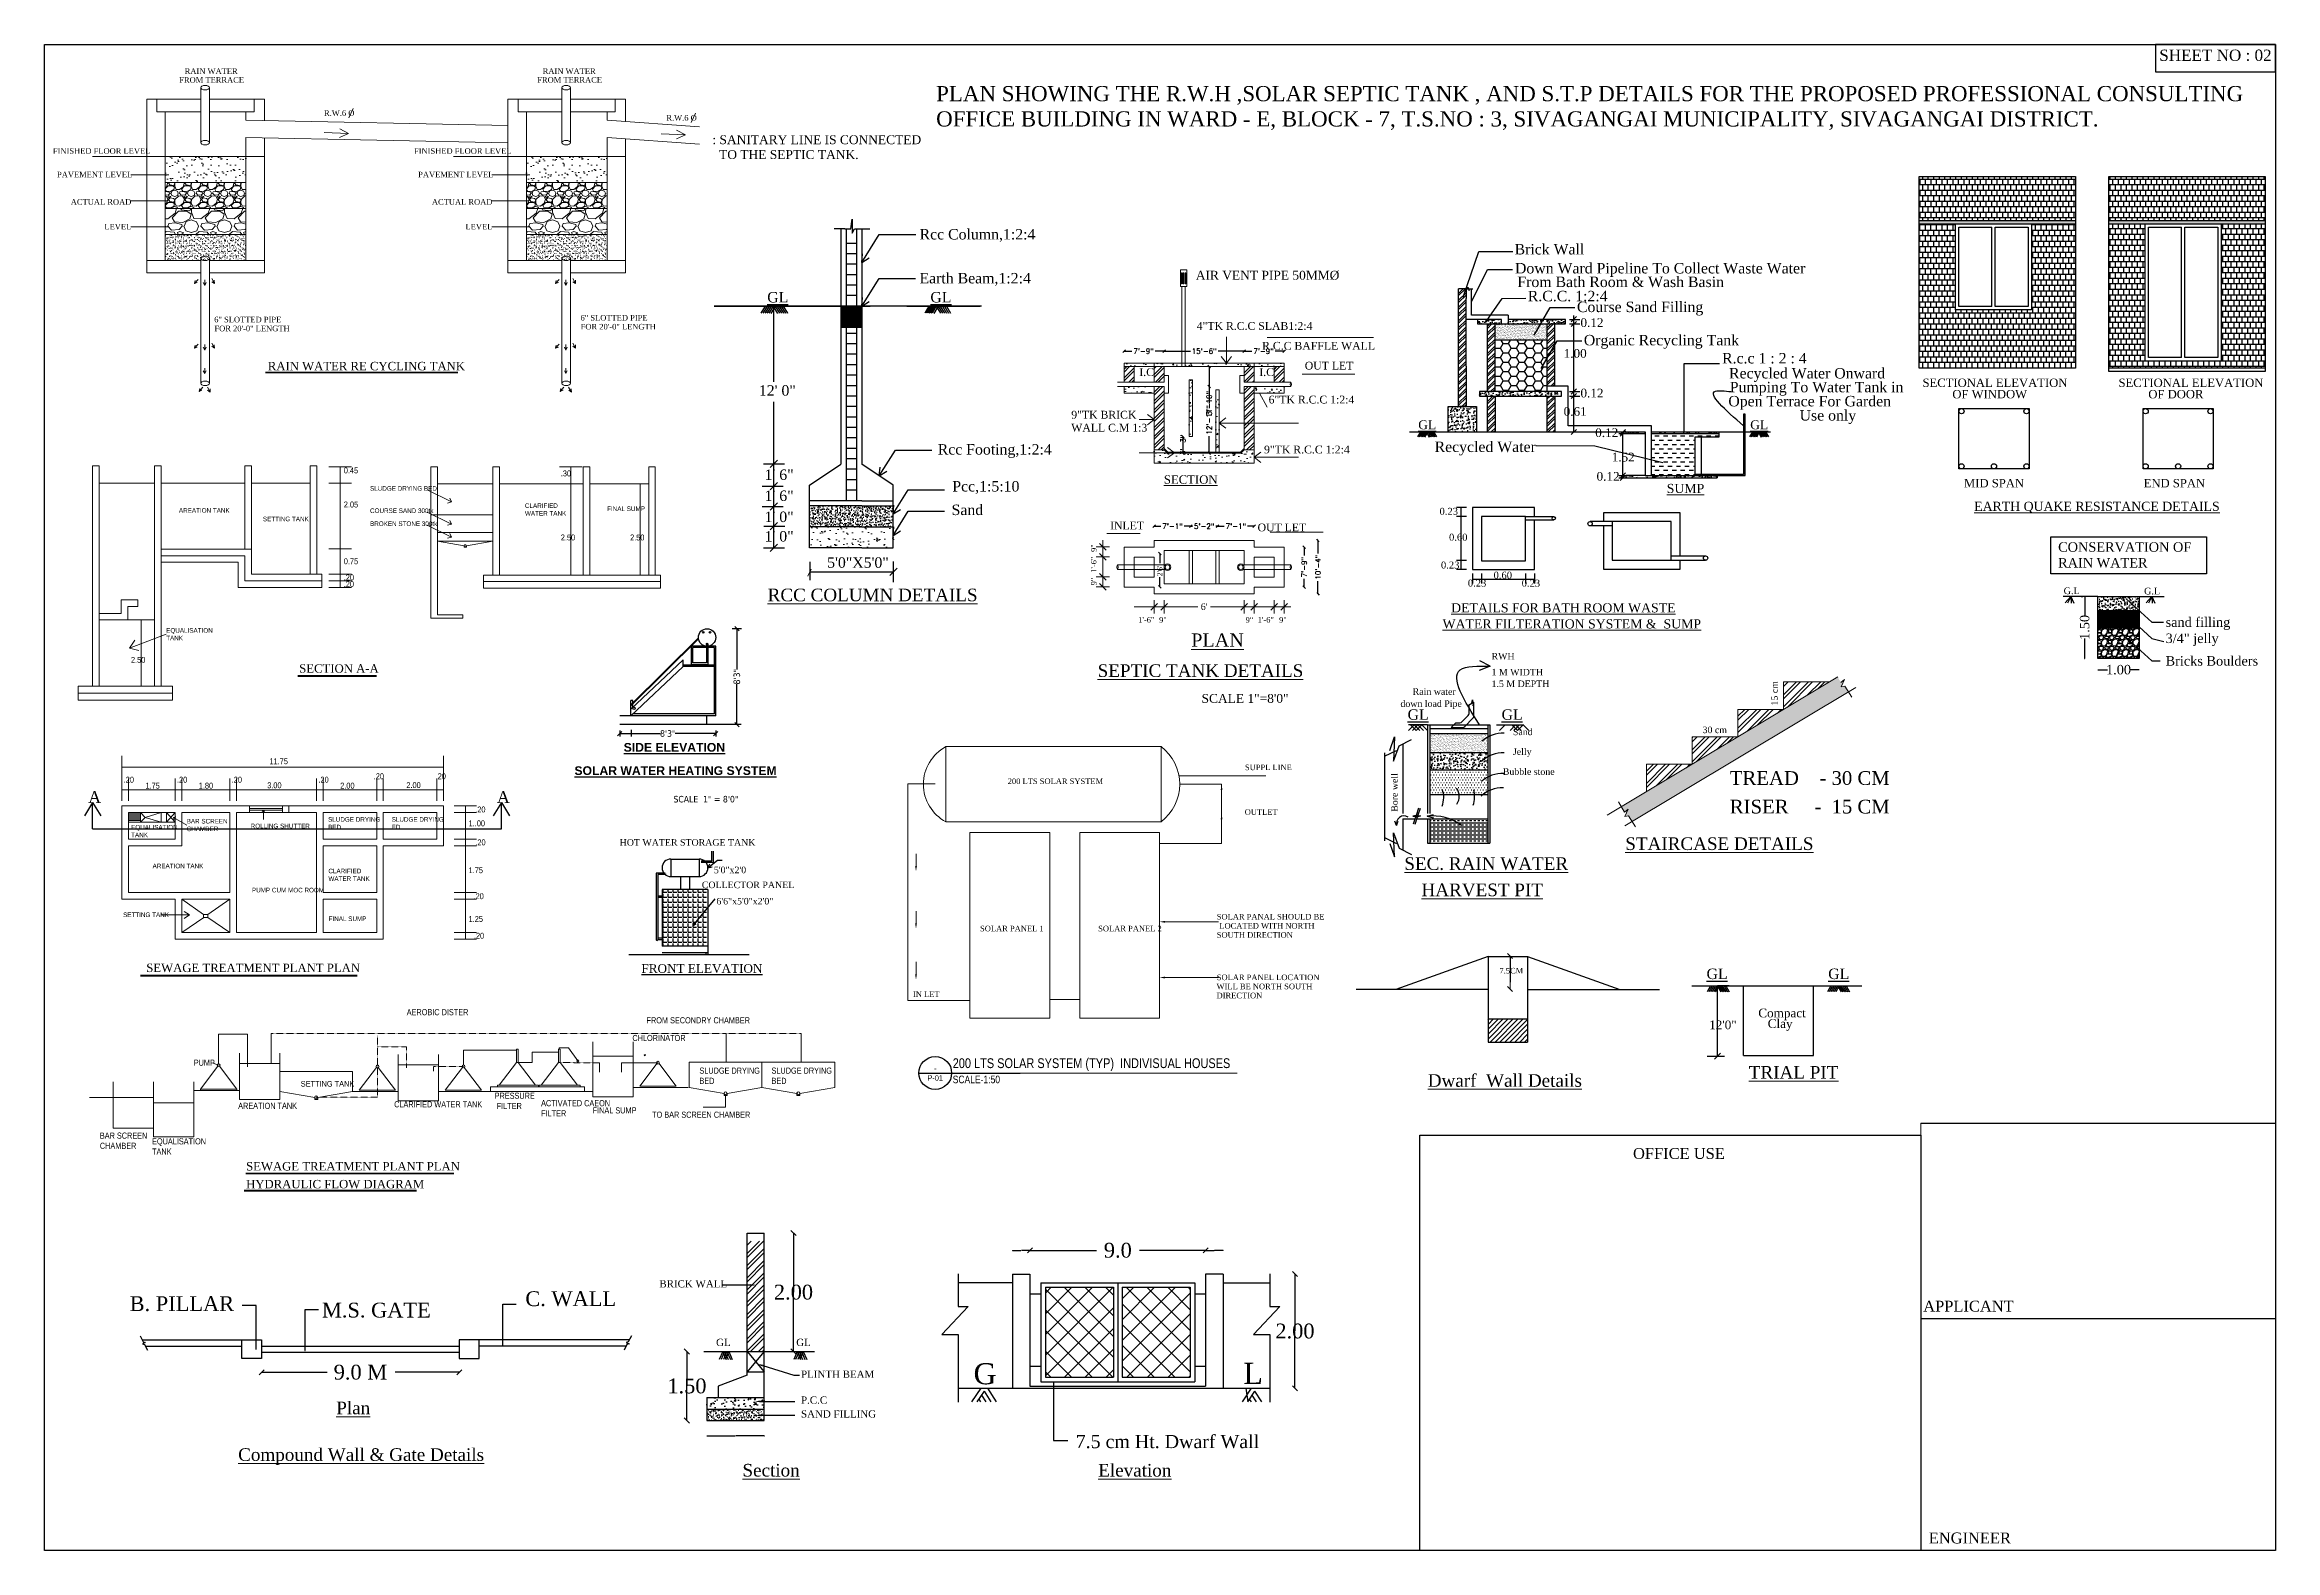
# Model space of a CAD drawing. Header units: metres. Extents: x 3520 to 17931, y 2599 to 6638.
# Drawn here: x 12746 to 17931, y 3138 to 6638 of the extents above; entities that cross this region are included whole.
import ezdxf
from ezdxf.enums import TextEntityAlignment as Align

# ---------------------------------------------------------------- set-up
doc = ezdxf.new("R2010")
doc.units = ezdxf.units.M
doc.header["$MEASUREMENT"] = 0
doc.linetypes.add('DASHED', pattern=[0.75, 0.5, -0.25])
doc.styles.add('ANAND', font='times.ttf')
doc.styles.add('M-PHE-TEXT-02', font='arial.ttf', dxfattribs={"width": 0.8})
doc.styles.get("Standard").update_dxf_attribs({"font": 'times.ttf'})
doc.styles.add('style1', font='times.ttf', dxfattribs={"height": 1})
doc.styles.add('style106', font='romans.shx', dxfattribs={"height": 12})
doc.styles.add('STYLE2', font='tahoma.ttf', dxfattribs={"height": 10})
doc.styles.add('style4', font='arialbd.ttf', dxfattribs={"height": 12})
doc.dimstyles.get("Standard").update_dxf_attribs({"dimtxt": 0.23, "dimasz": 0.18, "dimexe": 0.18, "dimexo": 0.0625, "dimgap": 0.09, "dimtad": 0, "dimzin": 0, "dimdsep": 46, "dimtxsty": 'Standard', "dimblk": 'OBLIQUE', "dimcen": 0.09, "dimse1": 1, "dimse2": 1, "dimadec": 0, "dimazin": 0, "dimtfac": 1, "dimtofl": 0, "dimtmove": 0, "dimatfit": 3, "dimldrblk": 'OBLIQUE', "dimfxl": 0, "dimtolj": 1, "dimtzin": 0, "dimarcsym": 0})
doc.dimstyles.new('STY', dxfattribs={"dimscale": 0, "dimtxt": 8, "dimasz": 3, "dimexe": 3, "dimexo": 24, "dimgap": 2, "dimtad": 0, "dimtih": 1, "dimtoh": 1, "dimlfac": 0.0254, "dimzin": 0, "dimdsep": 46, "dimtxsty": 'style1', "dimblk": 'ARCHTICK', "dimcen": 0.09375, "dimdle": 6.8125, "dimadec": 0, "dimazin": 0, "dimtfac": 1, "dimtofl": 0, "dimtmove": 2, "dimatfit": 3, "dimfxl": 0, "dimtolj": 1, "dimtzin": 0, "dimarcsym": 0})
pattern_1 = [(50, (4726.293, 366.374), (37.03752, -3.24036), [3.87281, -42.60094]), (355, (4726.293, 366.374), (-7.16477, 38.84132), [3.09825, -34.08075]), (100.4514, (4729.38, 366.104), (29.87278, 35.60093), [3.29138, -36.20523]), (46.1842, (4726.293, 376.7), (55.10966, -8.54699), [5.80922, -63.9014]), (96.6356, (4730.886, 375.99), (48.26365, 50.301), [4.93708, -54.30783]), (351.1842, (4726.293, 376.7), (48.2636, 50.30105), [4.64737, -51.12112]), (21, (4731.457, 374.12), (30.82279, -20.79023), [3.87281, -42.60094]), (326, (4731.457, 374.12), (12.5642, 37.44494), [3.09825, -34.08075]), (71.4514, (4734.025, 372.387), (43.387, 16.65467), [3.29138, -36.20523]), (37.5, (4726.293, 366.374), (0.627905, 17.189806), [0, -33.66765, 0, -34.597125, 0, -34.209844]), (7.5, (4726.293, 366.374), (13.584253, 20.366435), [0, -19.725525, 0, -32.893087, 0, -13.03847]), (327.5, (4714.778, 366.374), (27.565256, -1.164677), [0, -12.909375, 0, -40.27725, 0, -53.444812]), (317.5, (4709.614, 366.374), (30.114276, 5.16917), [0, -16.78219, 0, -26.748225, 0, -37.95356])]
pattern_2 = [(45, (-183551.482, 102288.76), (-7.9549513, 7.9549513), []), (45, (-183546.178, 102288.76), (-7.9549513, 7.9549513), [])]
pattern_3 = [(50, (-183551.482, 102288.76), (17.9315046, -1.5688034), [1.875, -20.625]), (355, (-183551.482, 102288.76), (-3.4687833, 18.8048033), [1.5, -16.5]), (100.4514, (-183549.987, 102288.63), (14.4627345, 17.2359886), [1.5935047, -17.5285528]), (46.1842, (-183551.482, 102293.76), (26.6810262, -4.1379754), [2.8125, -30.9375]), (96.6356, (-183549.258, 102293.416), (23.3665676, 24.3529468), [2.3902572, -26.292825]), (351.1842, (-183551.482, 102293.76), (23.3665486, 24.352965), [2.25, -24.75]), (21, (-183548.982, 102292.51), (14.9226763, -10.0654723), [1.875, -20.625]), (326, (-183548.982, 102292.51), (6.0828833, 18.1287511), [1.5, -16.5]), (71.4514, (-183547.738, 102291.672), (21.0055657, 8.0632624), [1.5935047, -17.5285528]), (37.5, (-183551.4816, 102288.7605), (0.30399638, 8.32234635), [0, -16.3, 0, -16.75, 0, -16.5625]), (7.5, (-183551.482, 102288.7605), (6.57673844, 9.8602928), [0, -9.55, 0, -15.925, 0, -6.3125]), (327.5, (-183557.0566, 102288.7605), (13.3455609, -0.5638718), [0, -6.25, 0, -19.5, 0, -25.875]), (317.5, (-183559.557, 102288.76), (14.57965423, 2.50262456), [0, -8.125, 0, -12.95, 0, -18.375])]
pattern_4 = [(50, (-64207.267, -18688.921), (11.4761629, -1.0040342), [1.2, -13.2]), (355, (-64207.267, -18688.921), (-2.2200213, 12.0350741), [0.96, -10.56]), (100.4514, (-64206.31, -18689.005), (9.2561501, 11.0310327), [1.019843, -11.2182738]), (46.1842, (-64207.267, -18685.721), (17.0758568, -2.6483042), [1.8, -19.8]), (96.6356, (-64205.844, -18685.942), (14.9546033, 15.585886), [1.5297646, -16.827408]), (351.1842, (-64207.267, -18685.721), (14.954591, 15.5858976), [1.44, -15.84]), (21, (-64205.667, -18686.521), (9.5505128, -6.4419023), [1.2, -13.2]), (326, (-64205.667, -18686.521), (3.8930453, 11.6024007), [0.96, -10.56]), (71.4514, (-64204.871, -18687.058), (13.443562, 5.160488), [1.019843, -11.2182738]), (37.5, (-64207.2668, -18688.9213), (0.19455769, 5.32630166), [0, -10.432, 0, -10.72, 0, -10.6]), (7.5, (-64207.267, -18688.9213), (4.2091126, 6.3105874), [0, -6.112, 0, -10.192, 0, -4.04]), (327.5, (-64210.8348, -18688.9213), (8.54115898, -0.36087795), [0, -4, 0, -12.48, 0, -16.56]), (317.5, (-64212.435, -18688.921), (9.3309787, 1.6016797), [0, -5.2, 0, -8.288, 0, -11.76])]
pattern_5 = [(0, (10992.955, 2562.623), (0, 12.8), []), (90, (10992.955, 2562.623), (-6.4, 12.8), [12.8, -12.8])]
pattern_6 = [(45, (-36791.775, 12690.473), (-24.057695, 24.057695), []), (135, (-36791.775, 12690.473), (-24.057695, -24.057695), [])]

msp = doc.modelspace()

# ---------------------------------------------------------------- texts
at = {"color": 0, "lineweight": -2, "style": 'ANAND'}
msp.add_text('SHEET NO : 02', height=26.26028, rotation=0.002385, dxfattribs=at).set_placement((17660.853, 6600.402))
at = {"color": 0, "lineweight": 20, "style": 'ANAND'}
for s, height, p in [('FROM TERRACE', 13.04928, (13059.246, 6549.669)), ('RAIN WATER', 13.0493, (13071.944, 6569.99)), ('FROM TERRACE', 13.04928, (13891.253, 6549.738)), ('RAIN WATER', 13.0493, (13903.952, 6570.059)), ('R.W.6 O', 13.0493, (13395.773, 6472.548)), ('R.W.6 O', 13.0493, (14191.362, 6461.494)), ('FINISHED FLOOR LEVEL', 13.04928, (12765.563, 6384.414)), ('FINISHED FLOOR LEVEL', 13.04928, (13604.804, 6384.414)), ('PAVEMENT LEVEL', 13.04928, (12775.312, 6329.773)), ('PAVEMENT LEVEL', 13.04928, (13614.552, 6329.773)), ('ACTUAL ROAD', 13.04928, (12807.223, 6266.105)), ('ACTUAL ROAD', 13.04928, (13646.463, 6266.105)), ('LEVEL', 13.0493, (12885.293, 6208.53)), ('LEVEL', 13.0493, (13724.533, 6208.53)), ('6" SLOTTED PIPE', 13.04928, (13140.553, 5992.687)), ('FOR 20\'-0" LENGTH', 13.04928, (13141.063, 5971.995)), ('FOR 20\'-0" LENGTH', 13.04928, (13992.137, 5976.096)), ('6" SLOTTED PIPE', 13.04928, (13991.87, 5996.788)), ('RAIN WATER RE CYCLING TANK', 19.57392, (13265.174, 5881.258)), ('%%USUMP', 21.2132, (16516.178, 5596.049)), ('%%UEARTH QUAKE RESISTANCE DETAILS', 21.21323, (17230.823, 5554.522)), ('%%URCC COLUMN DETAILS', 29.36088, (14426.759, 5344.394)), ('%%UDETAILS FOR BATH ROOM WASTE', 21.21323, (16015.074, 5318.547)), ('%%UWATER FILTERATION SYSTEM &  SUMP', 21.21323, (15995.22, 5281.201)), ('SECTION A-A', 19.57392, (13338.113, 5178.475)), ('200 LTS SOLAR SYSTEM ', 13.04928, (14984.605, 4919.518)), ('SUPPL LINE ', 13.04928, (15535.944, 4951.825)), ('TREAD    -', 31.8938, (16662.82, 4917.612)), ('30 CM ', 31.8938, (16899.186, 4917.612)), ('RISER     -', 31.89375, (16662.82, 4851.124)), ('15 CM', 31.8938, (16899.186, 4851.124)), ('OUTLET', 13.0493, (15535.443, 4847.989)), ('%%USTAIRCASE DETAILS', 29.36088, (16419.893, 4766.278)), ('%%USEC. RAIN WATER', 29.36088, (15906.42, 4719.958)), ('%%UHARVEST PIT', 29.36088, (15946.346, 4658.913)), ('SOLAR PANAL SHOULD BE', 13.04928, (15470.458, 4604.644)), ('SOLAR PANEL 1', 13.04928, (14920.334, 4577.164)), ('SOLAR PANEL 2', 13.04928, (15194.85, 4577.162)), ('SOUTH DIRECTION ', 13.04928, (15470.458, 4562.28)), (' LOCATED WITH NORTH ', 13.04928, (15471.576, 4583.462)), ('SEWAGE TREATMENT PLANT PLAN', 19.57392, (12982.625, 4482.561)), ('SOLAR PANEL LOCATION ', 13.04928, (15470.458, 4463.754)), ('IN LET ', 13.0493, (14764.489, 4424.603)), ('WILL BE NORTH SOUTH ', 13.04928, (15470.057, 4442.66)), ('DIRECTION ', 13.0493, (15470.057, 4421.479)), ('%%UTRIAL PIT', 29.36088, (16706.917, 4234.84)), ('HYDRAULIC FLOW DIAGRAM ', 19.57392, (13214.705, 3979.871)), ('SEWAGE TREATMENT PLANT PLAN', 19.57392, (13214.705, 4021.369)), ('%%UPlan', 29.3609, (13424.223, 3454.777)), ('%%UCompound Wall & Gate Details', 29.36088, (13196.197, 3346.318)), ('%%USection', 29.3609, (14368.211, 3309.969)), ('%%UElevation', 29.36088, (15195.031, 3309.875))]:
    msp.add_text(s, height=height, dxfattribs=at).set_placement(p)
at = {"color": 0, "linetype": 'Continuous', "style": 'ANAND'}
for s, height, p in [('Rcc Column,1:2:4', 24.3, (14779.89, 6185.344)), ('Brick Wall', 24.3, (16162.624, 6150.48)), ('Down Ward Pipeline To Collect Waste Water ', 24.3, (16163.569, 6106.379)), ('Earth Beam,1:2:4', 24.3, (14779.586, 6083.243)), ('From Bath Room & Wash Basin', 24.3, (16169.08, 6074.705)), ('R.C.C. 1:2:4', 24.3, (16193.305, 6041.628)), ('Course Sand Filling ', 24.3, (16307.572, 6016.536)), ('0.12', 20.25, (16315.748, 5981.899)), ('Organic Recycling Tank', 24.3, (16323.57, 5939.258)), ('1.00', 20.25, (16276.676, 5910.356)), ('R.c.c 1 : 2 : 4', 24.3, (16644.854, 5897.233)), ('Recycled Water Onward', 24.3, (16660.999, 5862.279)), ('SECTIONAL ELEVATION', 19.44, (17110.655, 5842.578)), ('SECTIONAL ELEVATION', 19.44, (17566.119, 5842.578)), ('12\' 0"', 24.3, (14406.358, 5822.276)), ('0.12', 20.25, (16315.748, 5818.202)), ('Open Terrace For Garden ', 24.3, (16659.417, 5797.387)), ('Pumping To Water Tank in', 24.3, (16662.651, 5830.127)), ('OF WINDOW', 19.44, (17179.958, 5816.076)), ('OF DOOR', 19.44, (17635.422, 5816.076)), ('0.61', 20.25, (16276.676, 5775.541)), (' Use only', 24.3, (16815.827, 5764.446)), ('Rcc Footing,1:2:4', 24.3, (14822.001, 5685.343)), ('Recycled Water ', 24.3, (15976.725, 5691.295)), ('0.12', 20.25, (16350.02, 5726.187)), ('1\' 6"', 24.3, (14419.636, 5626.401)), ('1.52', 20.25, (16388.37, 5669.381)), ('1\' 6"', 24.3, (14419.636, 5577.522)), ('Pcc,1:5:10', 24.3, (14855.951, 5599.529)), ('0.12', 20.25, (16353.138, 5624.592)), ('MID SPAN', 19.44, (17207.084, 5609.155)), ('END SPAN', 19.44, (17624.685, 5609.155)), ('1\' 0"', 24.3, (14419.636, 5528.524)), ('Sand', 24.3, (14854.184, 5544.81)), ('0.23', 16.2, (15988.197, 5545.328)), ('1\' 0"', 24.3, (14419.636, 5483.281)), ('0.60', 16.2, (16010.284, 5485.157)), ('5\'0"X5\'0"', 24.3, (14565.104, 5422.271)), ('0.23', 16.2, (15991.528, 5420.446)), ('0.23', 16.2, (16054.064, 5378.566)), ('0.60', 16.2, (16113.85, 5397.006)), ('0.23', 16.2, (16179.165, 5378.341)), ('12\'0"', 20.25, (16614.846, 4349.661)), ('Compact', 20.25, (16729.037, 4377.261)), ('Clay', 20.25, (16750.948, 4352.586))]:
    msp.add_text(s, height=height, dxfattribs=at).set_placement(p)
at = {"color": 0, "style": 'ANAND'}
for s, height, p in [('%%UGL', 24.3, (14425.767, 6038.89)), ('%%UGL', 20.655, (15938.826, 5744.204)), ('%%UGL', 20.655, (16710.272, 5744.204)), ('G.L', 15.6475, (17438.593, 5360.925)), ('G.L', 15.6475, (17625.495, 5360.219)), ('RWH', 15.1875, (16109.051, 5209.236)), ('1 M WIDTH', 15.1875, (16109.051, 5172.08)), (' Rain water  ', 15.1875, (15920.117, 5126.824)), ('1.5 M DEPTH', 15.1875, (16109.051, 5145.097)), (' down load Pipe', 15.1875, (15891.587, 5098.889)), ('%%UGL', 24.3, (15913.952, 5068.832)), ('%%UGL', 24.3, (16132.416, 5068.832)), ('Sand', 15.1875, (16158.778, 5033.188)), ('30 cm', 15.1875, (16599.482, 5037.905)), ('Jelly', 15.1875, (16158.778, 4987.365)), ('Bubble stone', 15.1875, (16135.225, 4940.894)), ('A', 27.337, (12847.882, 4875.634)), ('A', 27.337, (13797.702, 4875.634)), ('HOT WATER STORAGE TANK', 15.1875, (14082.88, 4776.272)), ('5\'0"x2\'0', 15.1875, (14301.826, 4712.291)), ('COLLECTOR PANEL', 15.1875, (14273.721, 4677.588)), ('6\'6"x5\'0"x2\'0"', 15.1875, (14307.709, 4639.717)), ('%%UFRONT ELEVATION', 20.25, (14133.43, 4480.704)), ('%%UGL', 24.3, (16608.732, 4466.31)), ('%%UGL', 24.3, (16891.529, 4466.31))]:
    msp.add_text(s, height=height, dxfattribs=at).set_placement(p)
for s, p in [('15 cm', (16774.348, 5102.044)), ('Bore well', (15891.14, 4855.105))]:
    msp.add_text(s, height=15.1875, rotation=90, dxfattribs=at).set_placement(p)
at = {"color": 0, "lineweight": 20, "style": 'ANAND'}
msp.add_text('%%UDwarf  Wall Details', height=29.36088, dxfattribs=at).set_placement((16140.006, 4215.863), align=Align.CENTER)
at = {"color": 0, "lineweight": -3, "style": 'ANAND'}
for s, height, p in [('C. WALL', 34.448, (13863.624, 3706.12)), ('BRICK WALL', 16.839, (14175.013, 3749.529)), ('B. PILLAR', 34.448, (12944.016, 3694.567)), ('M.S. GATE', 34.448, (13390.916, 3679.626)), ('GL', 16.839, (14306.877, 3613.368)), ('GL', 16.839, (14493.187, 3613.368)), ('PLINTH BEAM', 16.83904, (14504.246, 3539.431)), ('G', 48.993, (14905.178, 3524.495)), ('L', 48.993, (15532.573, 3525.331)), ('P.C.C', 16.839, (14504.246, 3479.292)), ('SAND FILLING', 16.83904, (14504.246, 3446.995)), ('7.5 cm Ht. Dwarf Wall', 30.62045, (15142.692, 3375.997))]:
    msp.add_text(s, height=height, dxfattribs=at).set_placement(p)
at = {"color": 0, "insert": (14818.349, 6541.971), "char_height": 35.261761, "attachment_point": 1, "style": 'ANAND'}
msp.add_mtext_dynamic_manual_height_columns('\\A1;PLAN SHOWING THE {\\A0;R.W.H ,SOLAR SEPTIC TANK , AND S.T.P DETAIL}S FOR THE PROPOSED {\\A0;PROFESSIONAL CONSULTING OFFICE BUILDING IN WARD - E, BLOCK - 7, T.S.NO : 3, SIVAGANGAI MUNICIPALITY, SIVAGANGAI DISTRICT. } ', width=3106.53006, gutter_width=5.914, heights=[0], dxfattribs=at)
at = {"color": 0, "lineweight": 20, "ltscale": 6, "char_height": 20.655, "attachment_point": 1, "style": 'ANAND'}
for s, insert, width in [('{\\fTimes New Roman|b0|i0|c0|p18;     : SANITARY LINE IS CONNECTED \\P       TO THE SEPTIC TANK.}', (14259.323, 6427.488), 619.65), ('{\\fTimes New Roman|b0|i0|c0|p18;AIR VENT PIPE 50MM%%C}', (15421.79, 6112.573), 619.65), ('{\\fTimes New Roman|b0|i0|c0|p18;SCALE 1"=8\'0"}', (15435.158, 5128.852), 309.825)]:
    msp.add_mtext(s, dxfattribs=dict(at, insert=insert, width=width))
at = {"color": 0, "lineweight": 20, "ltscale": 0.125, "attachment_point": 1, "style": 'ANAND'}
for s, insert, char_height, width in [('{\\fTimes New Roman|b0|i0|c0|p18;4"TK R.C.C SLAB1:2:4}', (15423.915, 5993.33), 18.07313, 309.825), ('{\\fTimes New Roman|b0|i0|c0|p18;R.C.C BAFFLE WALL}', (15575.952, 5947.244), 18.07313, 309.825), ('{\\fTimes New Roman|b0|i0|c0|p18;OUT LET}', (15675.001, 5901.114), 18.07313, 193.35972), ('{\\fTimes New Roman|b0|i0|c0|p18;6"TK R.C.C 1:2:4 }', (15590.984, 5822.245), 18.07313, 309.825), ('{\\fTimes New Roman|b0|i0|c0|p18;9"TK BRICK WALL C.M 1:3}', (15132.314, 5787.075), 18.07313, 193.35972), ('{\\fTimes New Roman|b0|i0|c0|p18;9"TK R.C.C 1:2:4 }', (15580.299, 5706.182), 18.07313, 309.825), ('{\\fTimes New Roman|b0|i0|c0|p18;INLET}', (15222.606, 5529.524), 18.07313, 193.35972), ('{\\fTimes New Roman|b0|i0|c0|p18;OUT LET}', (15565.359, 5525.057), 18.07313, 193.35972), ('{\\fTimes New Roman|b0|i0|c0|p18;\\LPLAN}', (15411.145, 5269.729), 30.9825, 193.35972)]:
    msp.add_mtext(s, dxfattribs=dict(at, insert=insert, char_height=char_height, width=width))
at = {"color": 0, "lineweight": 20, "style": 'ANAND'}
for s, insert, char_height, width, attachment_point in [('I.C', (15290.607, 5886.023), 18.0731, 193.35972, 1), ('I.C', (15569.449, 5886.023), 18.0731, 193.35972, 1), ('{\\fARIAL NARROW|b0|i0|c0|p34;0.45}', (13441.705, 5648.473), 13.66875, 534.3627, 4), ('{\\fARIAL NARROW|b0|i0|c0|p34;SLUDGE DRYING BED}', (13502.711, 5606.668), 10.67871, 667.95337, 4), ('{\\fARIAL NARROW|b0|i0|c0|p34;.30}', (13946.065, 5641.488), 13.66875, 534.3627, 4), ('{\\fTimes New Roman|b0|i0|c0|p18;\\LSECTION}', (15347.546, 5637.104), 19.57392, 193.35972, 1), ('{\\fARIAL NARROW|b0|i0|c0|p34;AREATION TANK}', (13058.554, 5555.432), 10.67871, 667.95337, 4), ('{\\fARIAL NARROW|b0|i0|c0|p34;2.05}', (13441.705, 5569.208), 13.66875, 534.3627, 4), ('{\\fARIAL NARROW|b0|i0|c0|p34;COURSE SAND 300tk}', (13502.711, 5554.82), 10.67871, 667.95337, 4), ('{\\fARIAL NARROW|b0|i0|c0|p34;CLARIFIED\\PWATER TANK}', (13862.687, 5557.731), 10.67871, 667.95337, 4), ('{\\fARIAL NARROW|b0|i0|c0|p34;FINAL SUMP}', (14053.687, 5559.405), 10.67871, 667.95337, 4), ('{\\fARIAL NARROW|b0|i0|c0|p34;SETTING TANK}', (13253.744, 5535.626), 10.67871, 667.95337, 4), ('{\\fARIAL NARROW|b0|i0|c0|p34;BROKEN STONE 300tk}', (13502.711, 5524.626), 10.67871, 667.95337, 4), ('{\\fARIAL NARROW|b0|i0|c0|p34;2.50}', (13946.065, 5492.558), 13.66875, 534.3627, 4), ('{\\fARIAL NARROW|b0|i0|c0|p34;2.50}', (14107.095, 5492.558), 13.66875, 534.3627, 4), ('{\\fARIAL NARROW|b0|i0|c0|p34;0.75}', (13441.705, 5437.362), 13.66875, 534.3627, 4), ('{\\fARIAL NARROW|b0|i0|c0|p34;.20}', (13441.705, 5399.712), 13.66875, 534.3627, 4), ('{\\fARIAL NARROW|b0|i0|c0|p34;.20}', (13441.705, 5384.334), 13.66875, 534.3627, 4), ('{\\fARIAL NARROW|b0|i0|c0|p34;EQUALISATION\\PTANK}', (13029.005, 5267.724), 10.67871, 667.95337, 4), ('{\\fARIAL NARROW|b0|i0|c0|p34;2.50}', (12947.079, 5208.117), 13.66875, 534.3627, 4), ('{\\fTimes New Roman|b0|i0|c0|p18;\\LSEPTIC TANK DETAILS}', (15193.659, 5197.89), 29.36088, 929.475, 1), ('{\\fARIAL NARROW|b0|i0|c0|p34;11.75}', (13269.014, 4972.495), 13.66875, 534.3627, 4), ('{\\fARIAL NARROW|b0|i0|c0|p34;.20}', (12930.279, 4929.569), 13.66875, 534.3627, 4), ('{\\fARIAL NARROW|b0|i0|c0|p34;.20}', (13054.118, 4929.569), 13.66875, 534.3627, 4), ('{\\fARIAL NARROW|b0|i0|c0|p34;.20}', (13181.238, 4929.569), 13.66875, 534.3627, 4), ('{\\fARIAL NARROW|b0|i0|c0|p34;.20}', (13382.865, 4929.569), 13.66875, 534.3627, 4), ('{\\fARIAL NARROW|b0|i0|c0|p34;.20}', (13511.294, 4937.591), 13.66875, 534.3627, 4), ('{\\fARIAL NARROW|b0|i0|c0|p34;.20}', (13655.161, 4937.591), 13.66875, 534.3627, 4), ('{\\fARIAL NARROW|b0|i0|c0|p34;1.75}', (12980.8, 4915.769), 13.66875, 534.3627, 4), ('{\\fARIAL NARROW|b0|i0|c0|p34;1.80}', (13104.639, 4915.769), 13.66875, 534.3627, 4), ('{\\fARIAL NARROW|b0|i0|c0|p34;3.00}', (13263.732, 4916.588), 13.66875, 534.3627, 4), ('{\\fARIAL NARROW|b0|i0|c0|p34;2.00}', (13433.386, 4915.769), 13.66875, 534.3627, 4), ('{\\fARIAL NARROW|b0|i0|c0|p34;2.00}', (13587.134, 4917.003), 13.66875, 534.3627, 4), ('{\\fARIAL NARROW|b0|i0|c0|p34;EQUALISATION\\PTANK}', (12947.414, 4810.273), 10.67871, 667.95337, 4), ('{\\fARIAL NARROW|b0|i0|c0|p34;BAR SCREEN \\PCHAMBER}', (13076.563, 4824.249), 10.67871, 667.95337, 4), ('{\\fARIAL NARROW|b0|i0|c0|p34;ROLLING SHUTTER}', (13225.368, 4821.961), 10.67871, 667.95337, 4), ('{\\fARIAL NARROW|b0|i0|c0|p34;SLUDGE DRYING \\PBED}', (13405.255, 4828.487), 10.67871, 668.06016, 4), ('{\\fARIAL NARROW|b0|i0|c0|p34;SLUDGE DRYING \\PED}', (13552.981, 4828.487), 10.67871, 668.06016, 4), ('{\\fARIAL NARROW|b0|i0|c0|p34;1..00}', (13731.84, 4828.065), 13.66875, 534.3627, 4), ('{\\fARIAL NARROW|b0|i0|c0|p34;.20}', (13747.205, 4860.351), 13.66875, 534.3627, 4), ('{\\fARIAL NARROW|b0|i0|c0|p34;.20}', (13747.482, 4783.953), 13.66875, 534.3627, 4), ('{\\fARIAL NARROW|b0|i0|c0|p34;AREATION TANK}', (12997.345, 4729.014), 10.67871, 667.95337, 4), ('{\\fARIAL NARROW|b0|i0|c0|p34;CLARIFIED\\PWATER TANK}', (13405.968, 4708.527), 10.67871, 667.95337, 4), ('{\\fARIAL NARROW|b0|i0|c0|p34;1.75}', (13731.84, 4719.164), 13.66875, 534.3627, 4), ('{\\fARIAL NARROW|b0|i0|c0|p34;PUMP CUM MOC ROOM}', (13228.343, 4673.041), 10.67871, 667.95337, 4), ('{\\fARIAL NARROW|b0|i0|c0|p34;.20}', (13743.286, 4658.77), 13.66875, 534.3627, 4), ('{\\fARIAL NARROW|b0|i0|c0|p34;SETTING TANK}', (12928.811, 4615.636), 10.67871, 667.95337, 4), ('{\\fARIAL NARROW|b0|i0|c0|p34;FINAL SUMP}', (13406.484, 4606.417), 10.67871, 667.95337, 4), ('{\\fARIAL NARROW|b0|i0|c0|p34;1.25}', (13731.84, 4605.941), 13.66875, 534.3627, 4), ('{\\fARIAL NARROW|b0|i0|c0|p34;.20}', (13744.083, 4566.798), 13.66875, 534.3627, 4), ('\\A1; 7.5CM ', (16152.593, 4485.632), 13.04928, 76.39419, 5), ('{\\fARIAL NARROW|b0|i0|c0|p34;AEROBIC DISTER}', (13587.932, 4389.304), 14.23828, 890.60449, 4), ('{\\fARIAL NARROW|b0|i0|c0|p34;FROM SECONDRY CHAMBER}', (14145.25, 4370.39), 14.23828, 890.60449, 4), ('{\\fARIAL NARROW|b0|i0|c0|p34;CHLORINATOR}', (14112.439, 4329.23), 14.23828, 890.60449, 4), ('{\\fARIAL NARROW|b0|i0|c0|p34;PUMP}', (13093, 4271.801), 14.23828, 890.60449, 4), ('{\\fARIAL NARROW|b0|i0|c0|p34;SLUDGE DRYING \\PBED}', (14268.146, 4241.556), 14.23828, 890.74688, 4), ('{\\fARIAL NARROW|b0|i0|c0|p34;SLUDGE DRYING \\PBED}', (14435.726, 4241.556), 14.23828, 890.74688, 4), ('{\\fARIAL NARROW|b0|i0|c0|p34;SETTING TANK}', (13341.554, 4222.767), 13.04928, 890.60449, 4), ('{\\fARIAL NARROW|b0|i0|c0|p34;PRESSURE\\P FILTER}', (13792.287, 4183.261), 14.23828, 890.74688, 4), ('{\\fARIAL NARROW|b0|i0|c0|p34;AREATION TANK}', (13196.258, 4171.49), 14.23828, 890.60449, 4), ('{\\fARIAL NARROW|b0|i0|c0|p34;CLARIFIED WATER TANK}', (13558.754, 4175.166), 14.23828, 890.60449, 4), ('{\\fARIAL NARROW|b0|i0|c0|p34;ACTIVATED CAEON \\PFILTER}', (13900.272, 4165.975), 14.23828, 890.60449, 4), ('{\\fARIAL NARROW|b0|i0|c0|p34;FINAL SUMP}', (14020.005, 4160.978), 14.23828, 890.60449, 4), ('{\\fARIAL NARROW|b0|i0|c0|p34;TO BAR SCREEN CHAMBER}', (14158.267, 4150.953), 14.23828, 890.60449, 4), ('{\\fARIAL NARROW|b0|i0|c0|p34;BAR SCREEN \\PCHAMBER}', (12874.834, 4090.433), 14.23828, 890.74688, 4), ('{\\fARIAL NARROW|b0|i0|c0|p34;EQUALISATION\\PTANK}', (12996.156, 4077.207), 14.23828, 890.60449, 4)]:
    msp.add_mtext(s, dxfattribs=dict(at, insert=insert, char_height=char_height, width=width, attachment_point=attachment_point))
at = {"color": 0, "lineweight": 20, "ltscale": 0.125, "char_height": 12.9094, "attachment_point": 5, "rotation": 90, "style": 'ANAND'}
for s, insert in [('\\A1;1\'-6"', (15184.618, 5429.286)), ('\\A1;9"', (15184.92, 5467.928)), ('\\A1;9"', (15184.92, 5390.139))]:
    msp.add_mtext(s, dxfattribs=dict(at, insert=insert))
at = {"color": 0, "char_height": 22.0072, "attachment_point": 1, "style": 'ANAND'}
for s, insert, width in [('\\A1;CONSERVATION OF RAIN WATER', (17425.834, 5481.506), 337.6599), ('\\A1;sand filling', (17675.518, 5306.915), 207.09038), ('\\A1;3/4" jelly', (17675.518, 5269.323), 207.09038), ('\\A1;Bricks Boulders', (17675.518, 5216.861), 207.09038)]:
    msp.add_mtext(s, dxfattribs=dict(at, insert=insert, width=width))
at = {"color": 0, "lineweight": 20, "ltscale": 0.125, "attachment_point": 5, "style": 'ANAND'}
for s, insert, char_height in [('\\A1;1\'-6"', (15306.694, 5301.179), 12.9094), ('\\A1;9"', (15345.336, 5300.877), 12.9094), ("6'", (15441.225, 5331.78), 15.4913), ('\\A1;9"', (15546.39, 5300.877), 12.9094), ('\\A1;1\'-6"', (15584.46, 5301.179), 12.9094), ('\\A1;9"', (15624.178, 5300.877), 12.9094)]:
    msp.add_mtext(s, dxfattribs=dict(at, insert=insert, char_height=char_height))
at = {"color": 0, "ltscale": 0.25, "char_height": 25.3125, "width": 405.52934, "attachment_point": 3, "style": 'ANAND'}
for s, insert in [('OFFICE USE', (16651.345, 4073.584)), ('APPLICANT', (17322.618, 3718.637)), ('ENGINEER', (17316.276, 3179.809))]:
    msp.add_mtext(s, dxfattribs=dict(at, insert=insert))
at = {"color": 0, "lineweight": -3, "char_height": 34.448, "attachment_point": 5, "style": 'ANAND'}
for s, insert in [('\\A1;9.0', (15240.531, 3835.673)), ('\\A1;2.00', (14486.756, 3738.218)), ('\\A1;2.00', (15652.22, 3647.858)), ('\\A1;9.0 M', (13480.375, 3552.258)), ('\\A1;1.50', (14239.115, 3520.241))]:
    msp.add_mtext(s, dxfattribs=dict(at, insert=insert))

# ---------------------------------------------------------------- blocks, each defined once
blk = doc.blocks.new('_Oblique')
at = {"color": 0, "linetype": 'ByBlock', "lineweight": -2}
blk.add_line((-0.5, -0.5), (0.5, 0.5), dxfattribs=at)
blk = doc.blocks.new('*D8')
at = {"color": 7, "lineweight": -2, "ltscale": 0.125}
for p, q in [((15325, 5518.8), (15340.4, 5518.8)), ((15410.2, 5518.8), (15394.9, 5518.8))]:
    blk.add_line(p, q, dxfattribs=at)
at = {"layer": 'Defpoints', "color": 0, "ltscale": 0.125}
for p in [(15410.2, 5518.8), (15325, 5470), (15410.2, 5471)]:
    blk.add_point(p, dxfattribs=at)
at = {"color": 7, "lineweight": -2, "ltscale": 0.125, "xscale": 6, "yscale": 6, "zscale": 6, "rotation": 180}
blk.add_blockref('_Oblique', (15325, 5518.8), dxfattribs=at)
at = {"color": 7, "lineweight": -2, "ltscale": 0.125, "xscale": 6, "yscale": 6, "zscale": 6}
blk.add_blockref('_Oblique', (15410.2, 5518.8), dxfattribs=at)
at = {"color": 0, "lineweight": 20, "ltscale": 0.125, "insert": (15367.6, 5518.8), "char_height": 12, "attachment_point": 5, "style": 'style106'}
blk.add_mtext('\\A1;7\'-1"', dxfattribs=at)
blk = doc.blocks.new('*D9')
at = {"color": 7, "lineweight": -2, "ltscale": 0.125}
for p, q in [((15338.2, 5455.4), (15338.2, 5433)), ((15338.2, 5378), (15338.2, 5400.4))]:
    blk.add_line(p, q, dxfattribs=at)
at = {"layer": 'Defpoints', "color": 0, "ltscale": 0.125}
for p in [(15291.7, 5455.4), (15338.2, 5455.4), (15291.7, 5378)]:
    blk.add_point(p, dxfattribs=at)
at = {"color": 7, "lineweight": -2, "ltscale": 0.125, "xscale": 6, "yscale": 6, "zscale": 6}
for p, rotation in [((15338.2, 5455.4), 90), ((15338.2, 5378), 270)]:
    blk.add_blockref('_Oblique', p, dxfattribs=dict(at, rotation=rotation))
at = {"color": 0, "lineweight": 20, "ltscale": 0.125, "insert": (15338.2, 5416.7), "char_height": 12, "attachment_point": 5, "rotation": 90, "style": 'style106'}
blk.add_mtext('\\A1;{\\fTimes New Roman|b0|i0|c0|p18;2\'6"}', dxfattribs=at)
blk = doc.blocks.new('*D10')
at = {"color": 7, "lineweight": -2}
for p, q in [((15673.6, 5470), (15673.6, 5450.8)), ((15673.6, 5377.1), (15673.6, 5396.3))]:
    blk.add_line(p, q, dxfattribs=at)
at = {"layer": 'Defpoints', "color": 0}
for p in [(15627.1, 5470), (15673.6, 5470), (15627.1, 5377.1)]:
    blk.add_point(p, dxfattribs=at)
at = {"color": 7, "lineweight": -2, "xscale": 6, "yscale": 6, "zscale": 6}
for p, rotation in [((15673.6, 5470), 90), ((15673.6, 5377.1), 270)]:
    blk.add_blockref('_Oblique', p, dxfattribs=dict(at, rotation=rotation))
at = {"color": 0, "lineweight": 20, "insert": (15673.6, 5423.6), "char_height": 12, "attachment_point": 5, "rotation": 90, "style": 'style106'}
blk.add_mtext('\\A1;7\'-9"', dxfattribs=at)
blk = doc.blocks.new('*D11')
at = {"color": 7, "lineweight": -2, "ltscale": 0.125}
for p, q in [((15705.7, 5485.5), (15705.7, 5455.7)), ((15705.7, 5361.6), (15705.7, 5391.4))]:
    blk.add_line(p, q, dxfattribs=at)
at = {"layer": 'Defpoints', "color": 0, "ltscale": 0.125}
for p in [(15663.7, 5485.5), (15705.7, 5485.5), (15659.3, 5361.6)]:
    blk.add_point(p, dxfattribs=at)
at = {"color": 7, "lineweight": -2, "ltscale": 0.125, "xscale": 6, "yscale": 6, "zscale": 6}
for p, rotation in [((15705.7, 5485.5), 90), ((15705.7, 5361.6), 270)]:
    blk.add_blockref('_Oblique', p, dxfattribs=dict(at, rotation=rotation))
at = {"color": 0, "lineweight": 20, "ltscale": 0.125, "insert": (15705.7, 5423.6), "char_height": 12, "attachment_point": 5, "rotation": 90, "style": 'style106'}
blk.add_mtext('\\A1;10\'-4"', dxfattribs=at)
blk = doc.blocks.new('*D12')
at = {"color": 7, "lineweight": -2, "ltscale": 0.125}
for p, q in [((15472.2, 5518.8), (15487.5, 5518.8)), ((15557.4, 5518.8), (15542.1, 5518.8))]:
    blk.add_line(p, q, dxfattribs=at)
at = {"layer": 'Defpoints', "color": 0, "ltscale": 0.125}
for p in [(15557.4, 5518.8), (15472.2, 5471), (15557.4, 5470)]:
    blk.add_point(p, dxfattribs=at)
at = {"color": 7, "lineweight": -2, "ltscale": 0.125, "xscale": 6, "yscale": 6, "zscale": 6, "rotation": 180}
blk.add_blockref('_Oblique', (15472.2, 5518.8), dxfattribs=at)
at = {"color": 7, "lineweight": -2, "ltscale": 0.125, "xscale": 6, "yscale": 6, "zscale": 6}
blk.add_blockref('_Oblique', (15557.4, 5518.8), dxfattribs=at)
at = {"color": 0, "lineweight": 20, "ltscale": 0.125, "insert": (15514.8, 5518.8), "char_height": 12, "attachment_point": 5, "style": 'style106'}
blk.add_mtext('\\A1;7\'-1"', dxfattribs=at)
blk = doc.blocks.new('*D13')
at = {"color": 7, "lineweight": -2, "ltscale": 0.125}
for p, q in [((15410.2, 5518.8), (15413.9, 5518.8)), ((15472.2, 5518.8), (15468.5, 5518.8))]:
    blk.add_line(p, q, dxfattribs=at)
at = {"layer": 'Defpoints', "color": 0, "ltscale": 0.125}
for p in [(15472.2, 5518.8), (15410.2, 5471), (15472.2, 5471)]:
    blk.add_point(p, dxfattribs=at)
at = {"color": 7, "lineweight": -2, "ltscale": 0.125, "xscale": 6, "yscale": 6, "zscale": 6, "rotation": 180}
blk.add_blockref('_Oblique', (15410.2, 5518.8), dxfattribs=at)
at = {"color": 7, "lineweight": -2, "ltscale": 0.125, "xscale": 6, "yscale": 6, "zscale": 6}
blk.add_blockref('_Oblique', (15472.2, 5518.8), dxfattribs=at)
at = {"color": 0, "lineweight": 20, "ltscale": 0.125, "insert": (15441.2, 5518.8), "char_height": 12, "attachment_point": 5, "style": 'style106'}
blk.add_mtext('\\A1;5\'-2"', dxfattribs=at)
blk = doc.blocks.new('*D14')
at = {"color": 7, "lineweight": -2}
for p, q in [((15452.7, 5843.4), (15452.7, 5803.8)), ((15452.7, 5688.4), (15452.7, 5728))]:
    blk.add_line(p, q, dxfattribs=at)
at = {"layer": 'Defpoints', "color": 0}
for p in [(15500.5, 5843.4), (15452.7, 5688.4), (15500.5, 5688.4)]:
    blk.add_point(p, dxfattribs=at)
at = {"color": 7, "lineweight": -2, "xscale": 6, "yscale": 6, "zscale": 6}
for p, rotation in [((15452.7, 5843.4), 90), ((15452.7, 5688.4), 270)]:
    blk.add_blockref('_Oblique', p, dxfattribs=dict(at, rotation=rotation))
at = {"color": 0, "lineweight": 20, "insert": (15452.7, 5765.9), "char_height": 12, "attachment_point": 5, "rotation": 90, "style": 'style106'}
blk.add_mtext('\\A1;12\'-11"', dxfattribs=at)
blk = doc.blocks.new('*D15')
at = {"color": 7, "lineweight": -2}
blk.add_line((15391.9, 5727.2), (15391.9, 5688.4), dxfattribs=at)
at = {"layer": 'Defpoints', "color": 0}
for p in [(15433.3, 5727.2), (15391.9, 5688.4), (15433.3, 5688.4)]:
    blk.add_point(p, dxfattribs=at)
at = {"color": 7, "lineweight": -2, "xscale": 6, "yscale": 6, "zscale": 6}
for p, rotation in [((15391.9, 5727.2), 90), ((15391.9, 5688.4), 270)]:
    blk.add_blockref('_Oblique', p, dxfattribs=dict(at, rotation=rotation))
at = {"color": 0, "lineweight": 20, "insert": (15391.9, 5707.8), "char_height": 12, "attachment_point": 5, "rotation": 90, "style": 'style106'}
blk.add_mtext('\\A1;3\'-3"', dxfattribs=at)
blk = doc.blocks.new('*D16')
at = {"color": 7, "lineweight": -2}
for p, q in [((15348.3, 5925.7), (15409.1, 5925.7)), ((15534.2, 5925.7), (15473.4, 5925.7))]:
    blk.add_line(p, q, dxfattribs=at)
at = {"layer": 'Defpoints', "color": 0}
for p in [(15348.3, 5925.7), (15348.3, 5880.4), (15534.2, 5880.8)]:
    blk.add_point(p, dxfattribs=at)
at = {"color": 7, "lineweight": -2, "xscale": 6, "yscale": 6, "zscale": 6, "rotation": 180}
blk.add_blockref('_Oblique', (15348.3, 5925.7), dxfattribs=at)
at = {"color": 7, "lineweight": -2, "xscale": 6, "yscale": 6, "zscale": 6}
blk.add_blockref('_Oblique', (15534.2, 5925.7), dxfattribs=at)
at = {"color": 0, "lineweight": 20, "insert": (15441.2, 5925.7), "char_height": 12, "attachment_point": 5, "style": 'style106'}
blk.add_mtext('\\A1;15\'-6"', dxfattribs=at)
blk = doc.blocks.new('*D17')
at = {"color": 7, "lineweight": -2}
for p, q in [((15255.3, 5925.7), (15273.1, 5925.7)), ((15348.3, 5925.7), (15327.7, 5925.7))]:
    blk.add_line(p, q, dxfattribs=at)
at = {"layer": 'Defpoints', "color": 0}
for p in [(15348.3, 5925.7), (15255.3, 5880.4), (15348.3, 5880.4)]:
    blk.add_point(p, dxfattribs=at)
at = {"color": 7, "lineweight": -2, "xscale": 6, "yscale": 6, "zscale": 6, "rotation": 180}
blk.add_blockref('_Oblique', (15255.3, 5925.7), dxfattribs=at)
at = {"color": 7, "lineweight": -2, "xscale": 6, "yscale": 6, "zscale": 6}
blk.add_blockref('_Oblique', (15348.3, 5925.7), dxfattribs=at)
at = {"color": 0, "lineweight": 20, "insert": (15300.4, 5925.7), "char_height": 12, "attachment_point": 5, "style": 'style106'}
blk.add_mtext('\\A1;7\'-9"', dxfattribs=at)
blk = doc.blocks.new('*D18')
at = {"color": 7, "lineweight": -2}
for p, q in [((15452.7, 5889.8), (15452.7, 5843.4)), ((15452.7, 5843.4), (15452.7, 5837.4))]:
    blk.add_line(p, q, dxfattribs=at)
at = {"layer": 'Defpoints', "color": 0}
for p in [(15500.5, 5889.8), (15452.7, 5843.4), (15500.5, 5843.4)]:
    blk.add_point(p, dxfattribs=at)
at = {"color": 7, "lineweight": -2, "xscale": 6, "yscale": 6, "zscale": 6}
for p, rotation in [((15452.7, 5889.8), 90), ((15452.7, 5843.4), 270)]:
    blk.add_blockref('_Oblique', p, dxfattribs=dict(at, rotation=rotation))
at = {"color": 0, "lineweight": 20, "insert": (15452.7, 5804.4), "char_height": 12, "attachment_point": 5, "rotation": 90, "style": 'style106'}
blk.add_mtext('\\A1;3\'-10"', dxfattribs=at)
blk = doc.blocks.new('*D19')
at = {"color": 7, "lineweight": -2}
for p, q in [((15534.2, 5925.7), (15551.9, 5925.7)), ((15627.1, 5925.7), (15606.5, 5925.7))]:
    blk.add_line(p, q, dxfattribs=at)
at = {"layer": 'Defpoints', "color": 0}
for p in [(15627.1, 5925.7), (15534.2, 5880.4), (15627.1, 5880.4)]:
    blk.add_point(p, dxfattribs=at)
at = {"color": 7, "lineweight": -2, "xscale": 6, "yscale": 6, "zscale": 6, "rotation": 180}
blk.add_blockref('_Oblique', (15534.2, 5925.7), dxfattribs=at)
at = {"color": 7, "lineweight": -2, "xscale": 6, "yscale": 6, "zscale": 6}
blk.add_blockref('_Oblique', (15627.1, 5925.7), dxfattribs=at)
at = {"color": 0, "lineweight": 20, "insert": (15579.2, 5925.7), "char_height": 12, "attachment_point": 5, "style": 'style106'}
blk.add_mtext('\\A1;7\'-9"', dxfattribs=at)
blk = doc.blocks.new('M-PHE-TITEL')
at = {"color": 4}
for p, q in [((-7.5, 0), (7.5, 0)), ((7.5, 0), (39, 0))]:
    blk.add_line(p, q, dxfattribs=at)
blk.add_circle((0, 0), 7.54, dxfattribs=at)
at = {"style": 'M-PHE-TEXT-02', "width": 0.8}
blk.add_attdef('NUMBER', text='', height=3.5, dxfattribs=at).set_placement((0, 2.3), align=Align.MIDDLE)
for tag, p, height in [('TITLE', (8, 2.3), 4.5), ('SCALE', (8, -4.7), 3.5)]:
    blk.add_attdef(tag, p, '', height=height, dxfattribs=at)
at = {"color": 1, "style": 'M-PHE-TEXT-02', "width": 0.8}
blk.add_attdef('DWG-NO', text='', height=2.5, dxfattribs=at).set_placement((0, -2.3), align=Align.MIDDLE)
blk = doc.blocks.new('A$C106F4E2D')
for p, q in [((176.3, 230.3), (83.1, 138.1)), ((176.4, 228.9), (83.1, 136.6)), ((166.4, 218.8), (166.4, 193.8)), ((200.3, 218.8), (166.4, 218.8)), ((168.4, 216.8), (168.4, 195.8)), ((198.3, 216.8), (168.4, 216.8)), ((187.3, 222.1), (187.3, 195.8)), ((189.3, 222.1), (189.3, 193.8)), ((198.3, 125.8), (198.3, 216.8)), ((200.3, 122.8), (200.3, 218.8)), ((155.5, 200), (83.1, 132)), ((155.5, 190.8), (83.1, 122.8)), ((155.5, 190.8), (155.5, 200)), ((198.3, 192.8), (155.5, 192.8)), ((198.3, 190.8), (155.5, 190.8)), ((166.4, 193.8), (189.3, 193.8)), ((187.3, 195.8), (168.4, 195.8)), ((86.1, 143.8), (83.1, 143.8)), ((83.1, 122.8), (83.1, 143.8)), ((86.1, 134.8), (86.1, 143.8)), ((198.3, 125.8), (86.3, 125.8)), ((200.3, 122.8), (68.1, 122.8)), ((228.8, 110.8), (68.1, 110.8)), ((84.1, 94.4), (84.1, 103.6)), ((188.1, 110.8), (188.1, 122.8))]:
    blk.add_line(p, q)
at = {"color": 2}
for p, q in [((235.6, 242.8), (222.9, 242.8)), ((68.1, 102.5), (68.1, 94.4)), ((200.3, 102.5), (200.3, 94.4)), ((235, 110.8), (222.3, 110.8))]:
    blk.add_line(p, q, dxfattribs=at)
at = {"color": 4}
for p, q in [((229.3, 242.8), (229.3, 186.8)), ((229.3, 110.8), (229.3, 166.9)), ((68.1, 98.5), (124.3, 98.5)), ((200.3, 98.5), (144.2, 98.5))]:
    blk.add_line(p, q, dxfattribs=at)
for centre, radius in [((188.3, 230.8), 12), ((183, 237.9), 1), ((188.3, 222), 1), ((192.3, 237.9), 1), ((87.6, 133.3), 1.5)]:
    blk.add_circle(centre, radius)
at = {"color": 4, "xscale": 6, "yscale": 6, "zscale": 6}
for p, rotation in [((229.3, 242.8), 90), ((68.1, 98.5), 180), ((229.3, 110.8), 270)]:
    blk.add_blockref('_Oblique', p, dxfattribs=dict(at, rotation=rotation))
blk.add_blockref('_Oblique', (200.3, 98.5), dxfattribs=at)
at = {"color": 6}
for s, height, style, p in [('%%USIDE ELEVATION', 12, 'style4', (73.4, 73.5)), ('%%USOLAR WATER HEATING SYSTEM', 12, 'style4', (5.6, 41.4)), ('SCALE  1" = 8\'0"', 9, 'STYLE2', (142, 3.6))]:
    blk.add_text(s, height=height, dxfattribs=dict(at, style=style)).set_placement(p)
at = {"color": 1, "insert": (229.3, 176.8), "char_height": 9, "attachment_point": 5, "rotation": 90, "style": 'STYLE2'}
blk.add_mtext('\\A1;8\'3"', dxfattribs=at)
at = {"color": 1, "insert": (134.2, 98.5), "char_height": 9, "attachment_point": 5, "style": 'STYLE2'}
blk.add_mtext('\\A1;8\'3"', dxfattribs=at)
blk = doc.blocks.new('*D20')
at = {"color": 0, "lineweight": -2, "ltscale": 7}
for p, q in [((14285.4, 3404.4), (14351.6, 3404.4)), ((14419, 3404.4), (14352.7, 3404.4))]:
    blk.add_line(p, q, dxfattribs=at)
at = {"layer": 'Defpoints', "color": 0, "ltscale": 7}
for p in [(14285.4, 3440.1), (14419, 3440.1), (14285.4, 3404.4)]:
    blk.add_point(p, dxfattribs=at)
at = {"color": 0, "lineweight": -2, "ltscale": 7, "xscale": 0.18, "yscale": 0.18, "zscale": 0.18, "rotation": 180}
blk.add_blockref('_Oblique', (14285.4, 3404.4), dxfattribs=at)
at = {"color": 0, "lineweight": -2, "ltscale": 7, "xscale": 0.18, "yscale": 0.18, "zscale": 0.18}
blk.add_blockref('_Oblique', (14419, 3404.4), dxfattribs=at)
at = {"color": 0, "lineweight": -3, "ltscale": 7, "insert": (14352.2, 3404.4), "char_height": 0.23, "attachment_point": 5}
blk.add_mtext('\\A1;133.64', dxfattribs=at)
blk = doc.blocks.new('*D21')
at = {"color": 0, "lineweight": -2, "ltscale": 7}
for p, q in [((14995.6, 3835.7), (15015.5, 3835.7)), ((15036.4, 3835.7), (15016.4, 3835.7))]:
    blk.add_line(p, q, dxfattribs=at)
at = {"layer": 'Defpoints', "color": 0, "ltscale": 7}
for p in [(15036.4, 3835.7), (14995.6, 3780.5), (15036.4, 3780.5)]:
    blk.add_point(p, dxfattribs=at)
at = {"color": 0, "lineweight": -2, "ltscale": 7, "xscale": 0.18, "yscale": 0.18, "zscale": 0.18, "rotation": 180}
blk.add_blockref('_Oblique', (14995.6, 3835.7), dxfattribs=at)
at = {"color": 0, "lineweight": -2, "ltscale": 7, "xscale": 0.18, "yscale": 0.18, "zscale": 0.18}
blk.add_blockref('_Oblique', (15036.4, 3835.7), dxfattribs=at)
at = {"color": 0, "lineweight": -3, "ltscale": 7, "insert": (15016, 3835.7), "char_height": 0.23, "attachment_point": 5}
blk.add_mtext('\\A1;40.83', dxfattribs=at)
blk = doc.blocks.new('*D22')
at = {"color": 0, "lineweight": -2, "ltscale": 7}
for p, q in [((15444.7, 3835.7), (15464.6, 3835.7)), ((15485.5, 3835.7), (15465.5, 3835.7))]:
    blk.add_line(p, q, dxfattribs=at)
at = {"layer": 'Defpoints', "color": 0, "ltscale": 7}
for p in [(15485.5, 3835.7), (15444.7, 3780.5), (15485.5, 3780.5)]:
    blk.add_point(p, dxfattribs=at)
at = {"color": 0, "lineweight": -2, "ltscale": 7, "xscale": 0.18, "yscale": 0.18, "zscale": 0.18, "rotation": 180}
blk.add_blockref('_Oblique', (15444.7, 3835.7), dxfattribs=at)
at = {"color": 0, "lineweight": -2, "ltscale": 7, "xscale": 0.18, "yscale": 0.18, "zscale": 0.18}
blk.add_blockref('_Oblique', (15485.5, 3835.7), dxfattribs=at)
at = {"color": 0, "lineweight": -3, "ltscale": 7, "insert": (15465.1, 3835.7), "char_height": 0.23, "attachment_point": 5}
blk.add_mtext('\\A1;40.83', dxfattribs=at)
blk = doc.blocks.new('_ARCHTICK')
at = {"color": 2, "linetype": 'ByBlock'}
blk.add_lwpolyline([(-0.5, -0.5), (0.5, 0.5)], dxfattribs=at)
blk = doc.blocks.new('*D23')
at = {"color": 0, "lineweight": -2}
for p, q in [((17518.1, 5185.3), (17540.2, 5185.3)), ((17614.4, 5185.3), (17592.3, 5185.3))]:
    blk.add_line(p, q, dxfattribs=at)
at = {"layer": 'Defpoints', "color": 0}
for p in [(17518.1, 5211.4), (17614.4, 5211.4), (17614.4, 5185.3)]:
    blk.add_point(p, dxfattribs=at)
at = {"color": 0, "lineweight": -2, "xscale": 0.18, "yscale": 0.18, "zscale": 0.18, "rotation": 180}
blk.add_blockref('_Oblique', (17518.1, 5185.3), dxfattribs=at)
at = {"color": 0, "lineweight": -2, "xscale": 0.18, "yscale": 0.18, "zscale": 0.18}
blk.add_blockref('_Oblique', (17614.4, 5185.3), dxfattribs=at)
at = {"color": 0, "insert": (17566.2, 5185.3), "char_height": 22, "attachment_point": 5}
blk.add_mtext('\\A1;1.00', dxfattribs=at)
blk = doc.blocks.new('*D24')
at = {"color": 0, "lineweight": -2}
for p, q in [((17487.5, 5355.8), (17487.5, 5309.6)), ((17487.5, 5211.4), (17487.5, 5257.6))]:
    blk.add_line(p, q, dxfattribs=at)
at = {"layer": 'Defpoints', "color": 0}
for p in [(17487.5, 5355.8), (17518.1, 5355.8), (17518.1, 5211.4)]:
    blk.add_point(p, dxfattribs=at)
at = {"color": 0, "lineweight": -2, "xscale": 0.18, "yscale": 0.18, "zscale": 0.18}
for p, rotation in [((17487.5, 5355.8), 90), ((17487.5, 5211.4), 270)]:
    blk.add_blockref('_Oblique', p, dxfattribs=dict(at, rotation=rotation))
at = {"color": 0, "insert": (17487.5, 5283.6), "char_height": 22, "attachment_point": 5, "rotation": 90}
blk.add_mtext('\\A1;1.50', dxfattribs=at)
blk = doc.blocks.new('A$C139554D6')
at = {"color": 7, "linetype": 'Continuous', "lineweight": 25}
for q in [(0, 8.4), (96, 8.4)]:
    blk.add_line((48, 8.4), q, dxfattribs=at)
at = {"linetype": 'Continuous'}
for p, q in [((38.7, 8.4), (33.9, 0.4)), ((41, 8.4), (36.2, 0.4)), ((43.3, 8.4), (38.5, 0.4)), ((45.7, 8.4), (40.9, 0.4)), ((48, 8.4), (43, 0)), ((45.7, 8.4), (50.6, 0.1)), ((48, 8.4), (52.8, 0.4)), ((50.3, 8.4), (55.1, 0.4)), ((52.7, 8.4), (57.5, 0.4)), ((55, 8.4), (59.8, 0.4)), ((57.3, 8.4), (62.1, 0.4))]:
    blk.add_line(p, q, dxfattribs=at)
at = {"color": 6}
blk.add_text('%%UGL', height=12, dxfattribs=at).set_placement((38.9, 12.6))

# ---------------------------------------------------------------- dimensions: what is measured, and where the dimension line sits
at = {"color": 0, "lineweight": 20}
for base, p1, p2, picture, middle in [((15348.278, 5925.689), (15255.33, 5880.351), (15348.278, 5880.351), '*D17', (15300.38, 5925.689)), ((15627.12, 5925.689), (15534.173, 5880.351), (15627.12, 5880.351), '*D19', (15579.222, 5925.689))]:
    dim = msp.add_linear_dim(base=base, p1=p1, p2=p2, dimstyle='Standard', override={"dimasz": 6, "dimexe": 6, "dimexo": 12, "dimgap": 3, "dimtih": 0, "dimdec": 0, "dimlunit": 3, "dimtxsty": 'style106', "dimblk": 'OBLIQUE', "dimclrd": 7, "dimtdec": 0}, dxfattribs=at)
    dim.commit()
    dim.dimension.update_dxf_attribs({"geometry": picture, "text_midpoint": middle, "dimtype": 160})
dim = msp.add_linear_dim(base=(15348.278, 5925.689), p1=(15534.173, 5880.825), p2=(15348.278, 5880.351), dimstyle='Standard', override={"dimasz": 6, "dimexe": 6, "dimexo": 12, "dimgap": 3, "dimtih": 0, "dimdec": 0, "dimlunit": 3, "dimtxsty": 'style106', "dimblk": 'OBLIQUE', "dimclrd": 7, "dimtdec": 0}, dxfattribs=at)
dim.commit()
dim.dimension.update_dxf_attribs({"geometry": '*D16', "text_midpoint": (15441.225, 5925.689)})
for base, p1, p2, override, picture, middle in [((15452.683, 5843.355), (15500.544, 5889.829), (15500.544, 5843.355), {"dimasz": 6, "dimexe": 6, "dimexo": 12, "dimgap": 3, "dimdec": 0, "dimlunit": 3, "dimtxsty": 'style106', "dimblk": 'OBLIQUE', "dimclrd": 7, "dimtdec": 0}, '*D18', (15452.683, 5804.355)), ((15452.683, 5688.443), (15500.544, 5843.355), (15500.544, 5688.443), {"dimasz": 6, "dimexe": 6, "dimexo": 12, "dimgap": 3, "dimdec": 0, "dimlunit": 3, "dimtxsty": 'style106', "dimblk": 'OBLIQUE', "dimclrd": 7, "dimtdec": 0}, '*D14', (15452.683, 5765.899)), ((15673.594, 5470.027), (15627.12, 5377.079), (15627.12, 5470.027), {"dimasz": 6, "dimexe": 6, "dimexo": 12, "dimgap": 3, "dimtih": 0, "dimdec": 0, "dimlunit": 3, "dimtxsty": 'style106', "dimblk": 'OBLIQUE', "dimclrd": 7, "dimtdec": 0}, '*D10', (15673.594, 5423.553))]:
    dim = msp.add_linear_dim(base=base, p1=p1, p2=p2, angle=90, dimstyle='Standard', override=override, dxfattribs=at)
    dim.commit()
    dim.dimension.update_dxf_attribs({"geometry": picture, "text_midpoint": middle})
dim = msp.add_linear_dim(base=(15391.874, 5688.443), p1=(15433.307, 5727.171), p2=(15433.307, 5688.443), angle=90, dimstyle='Standard', override={"dimasz": 6, "dimexe": 6, "dimexo": 12, "dimgap": 3, "dimdec": 0, "dimlunit": 3, "dimtxsty": 'style106', "dimblk": 'OBLIQUE', "dimclrd": 7, "dimtdec": 0}, dxfattribs=at)
dim.commit()
dim.dimension.update_dxf_attribs({"geometry": '*D15', "text_midpoint": (15391.874, 5707.807), "dimtype": 160})
at = {"color": 0, "lineweight": 20, "ltscale": 0.125}
for base, p1, p2, override, picture, middle in [((15410.243, 5518.825), (15325.041, 5470.027), (15410.243, 5471.043), {"dimasz": 6, "dimexe": 6, "dimexo": 12, "dimgap": 3, "dimtih": 0, "dimdec": 0, "dimlunit": 3, "dimtxsty": 'style106', "dimblk": 'OBLIQUE', "dimclrd": 7, "dimtdec": 0}, '*D8', (15367.642, 5518.825)), ((15472.208, 5518.825), (15410.243, 5471.043), (15472.208, 5471.043), {"dimasz": 6, "dimexe": 6, "dimexo": 12, "dimgap": 3, "dimtih": 0, "dimdec": 0, "dimlunit": 3, "dimtxsty": 'style106', "dimblk": 'OBLIQUE', "dimclrd": 7, "dimtdec": 0}, '*D13', (15441.225, 5518.825)), ((15557.41, 5518.825), (15472.208, 5471.043), (15557.41, 5470.027), {"dimasz": 6, "dimexe": 6, "dimexo": 12, "dimgap": 3, "dimtad": 0, "dimtih": 0, "dimdec": 0, "dimlunit": 3, "dimtxsty": 'style106', "dimblk": 'OBLIQUE', "dimclrd": 7, "dimtdec": 0}, '*D12', (15514.809, 5518.825))]:
    dim = msp.add_linear_dim(base=base, p1=p1, p2=p2, dimstyle='Standard', override=override, dxfattribs=at)
    dim.commit()
    dim.dimension.update_dxf_attribs({"geometry": picture, "text_midpoint": middle, "dimtype": 160})
dim = msp.add_linear_dim(base=(15338.169, 5455.416), p1=(15291.696, 5377.96), p2=(15291.696, 5455.416), angle=90, text='{\\fTimes New Roman|b0|i0|c0|p18;2\'6"}', dimstyle='Standard', override={"dimasz": 6, "dimexe": 6, "dimexo": 12, "dimgap": 3, "dimtih": 0, "dimdec": 0, "dimlunit": 3, "dimtxsty": 'style106', "dimblk": 'OBLIQUE', "dimclrd": 7, "dimtdec": 0}, dxfattribs=at)
dim.commit()
dim.dimension.update_dxf_attribs({"geometry": '*D9', "text_midpoint": (15338.169, 5416.688)})
dim = msp.add_linear_dim(base=(15705.725, 5485.518), p1=(15659.251, 5361.588), p2=(15663.723, 5485.518), angle=90, dimstyle='Standard', override={"dimasz": 6, "dimexe": 6, "dimexo": 12, "dimgap": 3, "dimtih": 0, "dimdec": 0, "dimlunit": 3, "dimtxsty": 'style106', "dimblk": 'OBLIQUE', "dimclrd": 7, "dimtdec": 0}, dxfattribs=at)
dim.commit()
dim.dimension.update_dxf_attribs({"geometry": '*D11', "text_midpoint": (15705.725, 5423.553)})
at = {"color": 0}
dim = msp.add_linear_dim(base=(17487.466, 5355.79), p1=(17518.116, 5211.422), p2=(17518.116, 5355.79), angle=90, text='1.50', dimstyle='Standard', override={"dimtxt": 22}, dxfattribs=at)
dim.commit()
dim.dimension.update_dxf_attribs({"geometry": '*D24', "text_midpoint": (17487.466, 5283.606)})
dim = msp.add_linear_dim(base=(17614.36, 5185.276), p1=(17518.116, 5211.422), p2=(17614.36, 5211.422), text='1.00', dimstyle='Standard', override={"dimtxt": 22}, dxfattribs=at)
dim.commit()
dim.dimension.update_dxf_attribs({"geometry": '*D23', "text_midpoint": (17566.238, 5185.276)})
at = {"color": 0, "lineweight": -3, "ltscale": 7}
for base, p1, p2, picture, middle in [((15036.395, 3835.673), (14995.568, 3780.547), (15036.395, 3780.547), '*D21', (15015.982, 3835.673)), ((15485.495, 3835.673), (15444.668, 3780.547), (15485.495, 3780.547), '*D22', (15465.081, 3835.673)), ((14285.357, 3404.424), (14419, 3440.055), (14285.357, 3440.055), '*D20', (14352.178, 3404.424))]:
    dim = msp.add_linear_dim(base=base, p1=p1, p2=p2, dimstyle='Standard', override={"dimscale": 1}, dxfattribs=at)
    dim.commit()
    dim.dimension.update_dxf_attribs({"geometry": picture, "text_midpoint": middle})

# ---------------------------------------------------------------- hatches: boundary and pattern name
at = {"lineweight": 20, "ltscale": 0.4}
h = msp.add_hatch(dxfattribs=at)
h.set_pattern_fill('AR-SAND', color=0, scale=14.41626, style=0)
h.set_pattern_definition([(37.5, (15085.954, -1242.357), (-0.90813, 27.77759), [0, -21.912715, 0, -24.50764, 0, -23.42642]), (7.5, (15085.954, -1242.357), (25.51356, 40.68479), [0, -11.82133, 0, -19.750276, 0, -7.568536]), (327.5, (15068.222, -1242.357), (44.89428, 0.08158), [0, -7.20813, 0, -25.94927, 0, -33.87821]), (317.5, (15068.22, -1242.357), (43.3371, 12.6528), [0, -3.604065, 0, -17.011187, 0, -19.46195])])
h.paths.add_polyline_path([(13214.243, 6317.723), (13214.243, 6378.176), (13026.831, 6378.176), (13026.831, 6317.723)])
h = msp.add_hatch(dxfattribs=at)
h.set_pattern_fill('AR-SAND', color=0, scale=14.41626, style=0)
h.set_pattern_definition([(37.5, (15925.194, -1242.357), (-0.90813, 27.77759), [0, -21.912715, 0, -24.50764, 0, -23.42642]), (7.5, (15925.194, -1242.357), (25.51356, 40.68479), [0, -11.82133, 0, -19.750276, 0, -7.568536]), (327.5, (15907.462, -1242.357), (44.89428, 0.08158), [0, -7.20813, 0, -25.94927, 0, -33.87821]), (317.5, (15907.462, -1242.357), (43.3371, 12.6528), [0, -3.604065, 0, -17.011187, 0, -19.46195])])
h.paths.add_polyline_path([(14053.483, 6317.723), (14053.483, 6378.176), (13866.072, 6378.176), (13866.072, 6317.723)])
at = {"linetype": 'ByBlock'}
h = msp.add_hatch(dxfattribs=at)
h.set_pattern_fill('AR-B88', color=8, scale=1.6, style=0)
h.set_pattern_definition(pattern_5)
h.paths.add_polyline_path([(17466.212, 6229.715), (17466.212, 6331.815), (17103.093, 6331.815), (17103.093, 6229.715)])
h = msp.add_hatch(dxfattribs=at)
h.set_pattern_fill('AR-B88', color=8, scale=1.6, style=0)
h.set_pattern_definition(pattern_5)
h.paths.add_polyline_path([(17543.845, 6331.815), (17543.845, 6229.715), (17906.964, 6229.715), (17906.964, 6331.815)])
at = {"lineweight": 20, "ltscale": 0.4}
h = msp.add_hatch(dxfattribs=at)
h.set_pattern_fill('GRAVEL', color=0, scale=38.443359, style=0)
h.set_pattern_definition([(228.0128, (15113.633, -1203.9137), (-307.546807, -345.990286), [5.17202, -512.03049]), (184.9697, (15110.173, -1207.758), (461.32035292, 38.4430252), [8.87534, -878.65854]), (132.5104, (15101.331, -1208.527), (384.4332369, -422.8772866), [6.25812, -619.55441]), (267.2737, (15086.3382, -1218.1377), (38.4432063, 768.86719884), [8.08225, -800.14309]), (292.8337, (15085.9537, -1226.2108), (-192.21717767, 461.32017456), [7.92529, -784.60486]), (357.2737, (15089.0292, -1233.515), (-768.86719884, 38.4432063), [8.08225, -800.14309]), (37.6942, (15097.1023, -1233.8995), (-499.76395427, -384.4332249), [10.68837, -1058.14766]), (72.2553, (15105.5599, -1227.3641), (269.10392938, 845.75376137), [10.09092, -999.00148]), (121.4296, (15108.6353, -1217.7533), (-307.54719155, 499.76348106), [8.10963, -802.85392]), (175.2364, (15104.4065, -1210.8335), (422.8769895, -38.4430339), [9.2584, -453.66097]), (222.3974, (15095.1801, -1210.0646), (-461.3205951, -422.87664873), [11.9731, -1185.33852]), (138.8141, (15124.397, -1218.522), (-269.1036289, 230.660053), [4.08657, -404.57192]), (171.4692, (15121.3216, -1215.8311), (499.76360594, -76.88702284), [7.77467, -769.69414]), (225, (15113.633, -1214.678), (-4e-15, -38.44337), [5.4367, -48.9304]), (203.1986, (15110.942, -1210.0646), (192.2167865, 76.8867697), [2.92777, -289.84813]), (291.8014, (15108.251, -1211.218), (-38.443356, 115.3300886), [4.14047, -202.88337]), (30.9638, (15109.7886, -1215.062), (115.330002, 76.886814), [6.72486, -217.43652]), (161.5651, (15115.555, -1211.602), (76.886735, -38.443298), [4.86274, -116.70585]), (16.3895, (15085.9537, -1211.218), (384.43367826, 115.32979787), [6.81216, -674.4059]), (70.3462, (15092.489, -1209.2958), (-153.7732548, -422.8770352), [5.71503, -565.7866]), (293.1986, (15115.555, -1203.9137), (-76.8867697, 192.2167865), [5.8555, -286.9204]), (343.6105, (15117.8617, -1209.2958), (-384.43367826, 115.32979787), [6.81216, -674.4059]), (339.444, (15085.9537, -1235.053), (-192.2168678, 76.8865648), [6.5692, -321.89102]), (294.7751, (15092.1047, -1237.3594), (-192.2164966, 422.8770847), [5.50424, -544.9209]), (66.8014, (15115.9396, -1242.357), (76.8867697, 192.2167865), [5.8555, -286.9204]), (17.354, (15118.2462, -1236.975), (-499.7637495, -153.77322615), [6.4443, -637.98385]), (69.444, (15097.1023, -1242.357), (-76.8865648, -192.2168678), [3.2846, -325.17562]), (101.3099, (15113.633, -1242.357), (-38.443268, 153.7734664), [1.96023, -194.0632]), (165.9638, (15113.2485, -1240.435), (115.330099, -38.443285), [7.92529, -150.58072]), (186.009, (15105.5599, -1238.5127), (384.43358417, 38.44333314), [7.3446, -727.11474]), (303.6901, (15109.789, -1218.522), (-38.44341, 76.886702), [5.54438, -133.06511]), (353.1572, (15112.8641, -1223.1354), (653.53708498, -76.88702622), [9.6798, -958.29926]), (60.9454, (15122.475, -1224.2887), (-153.7734385, -269.1035304), [3.95797, -391.84063]), (90, (15124.397, -1220.83), (-38.44336, 38.44336), [2.3066, -36.13676]), (120.2564, (15104.791, -1237.3594), (153.7732409, -269.10361), [5.3407, -528.73151]), (48.0128, (15102.1, -1232.7462), (307.546807, 345.990286), [10.34403, -506.85847]), (0, (15109.02, -1225.058), (38.44336, 38.44336), [9.99527, -28.44809]), (325.3048, (15119.015, -1225.0575), (-384.43337305, 269.1038466), [6.07843, -601.76444]), (254.0546, (15124.0127, -1228.5174), (-38.443355, -153.7734424), [5.59743, -274.27446]), (207.646, (15122.475, -1233.8995), (-730.42366694, -384.43389027), [9.11357, -902.24542]), (175.4261, (15114.4018, -1238.1283), (-499.76369334, 38.4431595), [9.64156, -954.51301])])
h.paths.add_polyline_path([(13214.243, 6257.271), (13214.243, 6317.723), (13026.831, 6317.723), (13026.831, 6257.271)])
h = msp.add_hatch(dxfattribs=at)
h.set_pattern_fill('GRAVEL', color=0, scale=38.443359, style=0)
h.set_pattern_definition([(228.0128, (15952.8732, -1203.9137), (-307.546807, -345.990286), [5.17202, -512.03049]), (184.9697, (15949.4133, -1207.758), (461.32035292, 38.4430252), [8.87534, -878.65854]), (132.5104, (15940.5713, -1208.527), (384.4332369, -422.8772866), [6.25812, -619.55441]), (267.2737, (15925.5784, -1218.1377), (38.4432063, 768.86719884), [8.08225, -800.14309]), (292.8337, (15925.194, -1226.2108), (-192.21717767, 461.32017456), [7.92529, -784.60486]), (357.2737, (15928.2694, -1233.515), (-768.86719884, 38.4432063), [8.08225, -800.14309]), (37.6942, (15936.3425, -1233.8995), (-499.76395427, -384.4332249), [10.68837, -1058.14766]), (72.2553, (15944.8001, -1227.3641), (269.10392938, 845.75376137), [10.09092, -999.00148]), (121.4296, (15947.8755, -1217.7533), (-307.54719155, 499.76348106), [8.10963, -802.85392]), (175.2364, (15943.6468, -1210.8335), (422.8769895, -38.4430339), [9.2584, -453.66097]), (222.3974, (15934.4204, -1210.0646), (-461.3205951, -422.87664873), [11.9731, -1185.33852]), (138.8141, (15963.6373, -1218.522), (-269.1036289, 230.660053), [4.08657, -404.57192]), (171.4692, (15960.5619, -1215.8311), (499.76360594, -76.88702284), [7.77467, -769.69414]), (225, (15952.873, -1214.678), (-4e-15, -38.44337), [5.4367, -48.9304]), (203.1986, (15950.182, -1210.0646), (192.2167865, 76.8867697), [2.92777, -289.84813]), (291.8014, (15947.491, -1211.218), (-38.443356, 115.3300886), [4.14047, -202.88337]), (30.9638, (15949.029, -1215.062), (115.330002, 76.886814), [6.72486, -217.43652]), (161.5651, (15954.795, -1211.602), (76.886735, -38.443298), [4.86274, -116.70585]), (16.3895, (15925.194, -1211.218), (384.43367826, 115.32979787), [6.81216, -674.4059]), (70.3462, (15931.7293, -1209.2958), (-153.7732548, -422.8770352), [5.71503, -565.7866]), (293.1986, (15954.7953, -1203.9137), (-76.8867697, 192.2167865), [5.8555, -286.9204]), (343.6105, (15957.102, -1209.2958), (-384.43367826, 115.32979787), [6.81216, -674.4059]), (339.444, (15925.194, -1235.053), (-192.2168678, 76.8865648), [6.5692, -321.89102]), (294.7751, (15931.345, -1237.3594), (-192.2164966, 422.8770847), [5.50424, -544.9209]), (66.8014, (15955.18, -1242.357), (76.8867697, 192.2167865), [5.8555, -286.9204]), (17.354, (15957.4864, -1236.975), (-499.7637495, -153.77322615), [6.4443, -637.98385]), (69.444, (15936.3425, -1242.357), (-76.8865648, -192.2168678), [3.2846, -325.17562]), (101.3099, (15952.873, -1242.357), (-38.443268, 153.7734664), [1.96023, -194.0632]), (165.9638, (15952.489, -1240.435), (115.330099, -38.443285), [7.92529, -150.58072]), (186.009, (15944.8, -1238.5127), (384.43358417, 38.44333314), [7.3446, -727.11474]), (303.6901, (15949.029, -1218.522), (-38.44341, 76.886702), [5.54438, -133.06511]), (353.1572, (15952.1043, -1223.1354), (653.53708498, -76.88702622), [9.6798, -958.29926]), (60.9454, (15961.715, -1224.2887), (-153.7734385, -269.1035304), [3.95797, -391.84063]), (90, (15963.637, -1220.83), (-38.44336, 38.44336), [2.3066, -36.13676]), (120.2564, (15944.0312, -1237.3594), (153.7732409, -269.10361), [5.3407, -528.73151]), (48.0128, (15941.3402, -1232.7462), (307.546807, 345.990286), [10.34403, -506.85847]), (0, (15948.26, -1225.058), (38.44336, 38.44336), [9.99527, -28.44809]), (325.3048, (15958.2552, -1225.0575), (-384.43337305, 269.1038466), [6.07843, -601.76444]), (254.0546, (15963.253, -1228.5174), (-38.443355, -153.7734424), [5.59743, -274.27446]), (207.646, (15961.7152, -1233.8995), (-730.42366694, -384.43389027), [9.11357, -902.24542]), (175.4261, (15953.642, -1238.1283), (-499.76369334, 38.4431595), [9.64156, -954.51301])])
h.paths.add_polyline_path([(14053.483, 6257.271), (14053.483, 6317.723), (13866.072, 6317.723), (13866.072, 6257.271)])
h = msp.add_hatch(dxfattribs=at)
h.set_pattern_fill('GRAVEL', color=0, scale=76.886719, style=0)
h.set_pattern_definition([(228.0128, (15141.312, -1165.4703), (-615.093614, -691.980572), [10.344, -1024.061]), (184.9697, (15134.3924, -1173.159), (922.6407058, 76.8860504), [17.7507, -1757.3171]), (132.5104, (15116.7084, -1174.6967), (768.866474, -845.7545732), [12.51624, -1239.1088]), (267.2737, (15086.7226, -1193.9184), (76.8864126, 1537.7343977), [16.1645, -1600.2862]), (292.8337, (15085.9537, -1210.0646), (-384.4343553, 922.6403491), [15.8506, -1569.2097]), (357.2737, (15092.1047, -1224.673), (-1537.7343977, 76.8864126), [16.1645, -1600.2862]), (37.6942, (15108.251, -1225.442), (-999.5279085, -768.8664498), [21.37674, -2116.2953]), (72.2553, (15125.166, -1212.3712), (538.2078588, 1691.5075227), [20.18184, -1998.00295]), (121.4296, (15131.317, -1193.1495), (-615.0943831, 999.5269621), [16.21925, -1605.70785]), (175.2364, (15122.8594, -1179.31), (845.753979, -76.8860677), [18.5168, -907.32195]), (222.3974, (15104.4065, -1177.7722), (-922.6411902, -845.7532975), [23.9462, -2370.67703]), (138.8141, (15162.8405, -1194.687), (-538.207258, 461.320106), [8.17314, -809.1438]), (171.4692, (15156.6895, -1189.3052), (999.5272119, -153.7740457), [15.54934, -1539.3883]), (225, (15141.31, -1187), (-9e-15, -76.88674), [10.8734, -97.8608]), (203.1986, (15135.93, -1177.772), (384.433573, 153.77354), [5.85554, -579.69626]), (291.8014, (15130.548, -1180.079), (-76.886712, 230.660177), [8.2809, -405.76674]), (30.9638, (15133.624, -1187.767), (230.660004, 153.773628), [13.4497, -434.87305]), (161.5651, (15145.157, -1180.848), (153.77347, -76.886596), [9.7255, -233.4117]), (16.3895, (15085.9537, -1180.079), (768.8673565, 230.6595957), [13.6243, -1348.8118]), (70.3462, (15099.0245, -1176.2345), (-307.5465096, -845.7540704), [11.43006, -1131.5732]), (293.1986, (15145.157, -1165.47), (-153.77354, 384.433573), [11.711, -573.8408]), (343.6105, (15149.7697, -1176.2345), (-768.8673565, 230.6595957), [13.6243, -1348.8118]), (339.444, (15085.954, -1227.749), (-384.433736, 153.77313), [13.1384, -643.782]), (294.7751, (15098.2556, -1232.362), (-384.4329932, 845.7541693), [11.0085, -1089.8418]), (66.8014, (15145.925, -1242.357), (153.77354, 384.433573), [11.711, -573.8408]), (17.354, (15150.5386, -1231.593), (-999.527499, -307.5464523), [12.8886, -1275.9677]), (69.444, (15108.251, -1242.357), (-153.77313, -384.433736), [6.5692, -650.3512]), (101.3099, (15141.312, -1242.357), (-76.886537, 307.546933), [3.92045, -388.1264]), (165.9638, (15140.543, -1238.513), (230.6602, -76.88657), [15.8506, -301.1614]), (186.009, (15125.166, -1234.6684), (768.8671683, 76.8866663), [14.6892, -1454.2295]), (303.6901, (15133.624, -1194.687), (-76.88682, 153.773403), [11.08876, -266.1302]), (353.1572, (15139.7744, -1203.9137), (1307.07417, -153.7740524), [19.3596, -1916.5985]), (60.9454, (15158.996, -1206.22), (-307.546877, -538.207061), [7.91595, -783.68126]), (90, (15162.84, -1199.3), (-76.8867, 76.8867), [4.6132, -72.2735]), (120.2564, (15123.628, -1232.362), (307.546482, -538.20722), [10.6814, -1057.463]), (48.0128, (15118.246, -1223.1354), (615.093614, 691.980572), [20.68806, -1013.71694]), (0, (15132.086, -1207.76), (76.8867, 76.8867), [19.99055, -56.8962]), (325.3048, (15152.0763, -1207.758), (-768.866746, 538.2076932), [12.15687, -1203.5289]), (254.0546, (15162.072, -1214.678), (-76.88671, -307.546885), [11.19486, -548.5489]), (207.646, (15158.996, -1225.442), (-1460.8473339, -768.8677805), [18.22715, -1804.49085]), (175.4261, (15142.85, -1233.8995), (-999.5273867, 76.886319), [19.2831, -1909.026])])
h.paths.add_polyline_path([(13214.243, 6196.818), (13214.243, 6257.271), (13026.831, 6257.271), (13026.831, 6196.818)])
h = msp.add_hatch(dxfattribs=at)
h.set_pattern_fill('GRAVEL', color=0, scale=76.886719, style=0)
h.set_pattern_definition([(228.0128, (15980.5524, -1165.4703), (-615.093614, -691.980572), [10.344, -1024.061]), (184.9697, (15973.6326, -1173.159), (922.6407058, 76.8860504), [17.7507, -1757.3171]), (132.5104, (15955.9486, -1174.6967), (768.866474, -845.7545732), [12.51624, -1239.1088]), (267.2737, (15925.963, -1193.9184), (76.8864126, 1537.7343977), [16.1645, -1600.2862]), (292.8337, (15925.194, -1210.0646), (-384.4343553, 922.6403491), [15.8506, -1569.2097]), (357.2737, (15931.345, -1224.673), (-1537.7343977, 76.8864126), [16.1645, -1600.2862]), (37.6942, (15947.491, -1225.442), (-999.5279085, -768.8664498), [21.37674, -2116.2953]), (72.2553, (15964.4062, -1212.3712), (538.2078588, 1691.5075227), [20.18184, -1998.00295]), (121.4296, (15970.557, -1193.1495), (-615.0943831, 999.5269621), [16.21925, -1605.70785]), (175.2364, (15962.0996, -1179.31), (845.753979, -76.8860677), [18.5168, -907.32195]), (222.3974, (15943.6468, -1177.7722), (-922.6411902, -845.7532975), [23.9462, -2370.67703]), (138.8141, (16002.081, -1194.687), (-538.207258, 461.320106), [8.17314, -809.1438]), (171.4692, (15995.9297, -1189.3052), (999.5272119, -153.7740457), [15.54934, -1539.3883]), (225, (15980.55, -1187), (-9e-15, -76.88674), [10.8734, -97.8608]), (203.1986, (15975.17, -1177.772), (384.433573, 153.77354), [5.85554, -579.69626]), (291.8014, (15969.788, -1180.079), (-76.886712, 230.660177), [8.2809, -405.76674]), (30.9638, (15972.864, -1187.767), (230.660004, 153.773628), [13.4497, -434.87305]), (161.5651, (15984.397, -1180.848), (153.77347, -76.886596), [9.7255, -233.4117]), (16.3895, (15925.194, -1180.079), (768.8673565, 230.6595957), [13.6243, -1348.8118]), (70.3462, (15938.2647, -1176.2345), (-307.5465096, -845.7540704), [11.43006, -1131.5732]), (293.1986, (15984.397, -1165.47), (-153.77354, 384.433573), [11.711, -573.8408]), (343.6105, (15989.01, -1176.2345), (-768.8673565, 230.6595957), [13.6243, -1348.8118]), (339.444, (15925.194, -1227.749), (-384.433736, 153.77313), [13.1384, -643.782]), (294.7751, (15937.496, -1232.362), (-384.4329932, 845.7541693), [11.0085, -1089.8418]), (66.8014, (15985.166, -1242.357), (153.77354, 384.433573), [11.711, -573.8408]), (17.354, (15989.779, -1231.593), (-999.527499, -307.5464523), [12.8886, -1275.9677]), (69.444, (15947.491, -1242.357), (-153.77313, -384.433736), [6.5692, -650.3512]), (101.3099, (15980.552, -1242.357), (-76.886537, 307.546933), [3.92045, -388.1264]), (165.9638, (15979.784, -1238.513), (230.6602, -76.88657), [15.8506, -301.1614]), (186.009, (15964.406, -1234.6684), (768.8671683, 76.8866663), [14.6892, -1454.2295]), (303.6901, (15972.864, -1194.687), (-76.88682, 153.773403), [11.08876, -266.1302]), (353.1572, (15979.0147, -1203.9137), (1307.07417, -153.7740524), [19.3596, -1916.5985]), (60.9454, (15998.236, -1206.22), (-307.546877, -538.207061), [7.91595, -783.68126]), (90, (16002.08, -1199.3), (-76.8867, 76.8867), [4.6132, -72.2735]), (120.2564, (15962.8685, -1232.362), (307.546482, -538.20722), [10.6814, -1057.463]), (48.0128, (15957.4864, -1223.1354), (615.093614, 691.980572), [20.68806, -1013.71694]), (0, (15971.326, -1207.76), (76.8867, 76.8867), [19.99055, -56.8962]), (325.3048, (15991.3165, -1207.758), (-768.866746, 538.2076932), [12.15687, -1203.5289]), (254.0546, (16001.312, -1214.678), (-76.88671, -307.546885), [11.19486, -548.5489]), (207.646, (15998.2363, -1225.442), (-1460.8473339, -768.8677805), [18.22715, -1804.49085]), (175.4261, (15982.09, -1233.8995), (-999.5273867, 76.886319), [19.2831, -1909.026])])
h.paths.add_polyline_path([(14053.483, 6196.818), (14053.483, 6257.271), (13866.072, 6257.271), (13866.072, 6196.818)])
at = {"linetype": 'ByBlock'}
h = msp.add_hatch(dxfattribs=at)
h.set_pattern_fill('AR-CONC', color=0, scale=1.6, style=0)
h.set_pattern_definition(pattern_4)
h.paths.add_polyline_path([(17466.212, 6229.715), (17103.093, 6229.715), (17103.093, 6221.715), (17466.212, 6221.715)])
h = msp.add_hatch(dxfattribs=at)
h.set_pattern_fill('AR-B88', color=8, scale=1.6, style=0)
h.set_pattern_definition([(0, (-64207.267, -18688.921), (0, 12.8), []), (90, (-64207.267, -18688.921), (-6.4, 12.8), [12.8, -12.8])])
h.paths.add_polyline_path([(17466.212, 5886.529), (17466.212, 6221.715), (17363.856, 6221.715), (17363.856, 6021.887), (17187.277, 6021.887), (17187.277, 6221.715), (17103.093, 6221.715), (17103.093, 5886.529)])
h = msp.add_hatch(dxfattribs=at)
h.set_pattern_fill('AR-CONC', color=0, scale=1.6, style=0)
h.set_pattern_definition(pattern_4)
h.paths.add_polyline_path([(17906.964, 6229.715), (17543.845, 6229.715), (17543.845, 6221.715), (17906.964, 6221.715)])
h = msp.add_hatch(dxfattribs=at)
h.set_pattern_fill('AR-B88', color=8, scale=1.6, style=0)
h.set_pattern_definition(pattern_5)
h.paths.add_polyline_path([(17804.607, 5902.706), (17628.028, 5902.706), (17628.028, 6221.715), (17543.845, 6221.715), (17543.845, 5886.529), (17906.964, 5886.529), (17906.964, 6221.715), (17804.607, 6221.715)])
at = {"lineweight": 20, "ltscale": 0.4}
h = msp.add_hatch(dxfattribs=at)
h.set_pattern_fill('AR-SAND', color=0, scale=4.80542, style=0)
h.set_pattern_definition([(37.5, (15085.954, -1242.357), (-0.3027095, 9.259197), [0, -7.304238, 0, -8.169214, 0, -7.808807]), (7.5, (15085.954, -1242.357), (8.50452, 13.561597), [0, -3.940444, 0, -6.583425, 0, -2.5228455]), (327.5, (15080.043, -1242.357), (14.964759, 0.027194), [0, -2.40271, 0, -8.649756, 0, -11.292737]), (317.5, (15080.043, -1242.357), (14.4457, 4.2176), [0, -1.201355, 0, -5.6703955, 0, -6.487317])])
h.paths.add_polyline_path([(13214.243, 6136.365), (13214.243, 6196.818), (13026.831, 6196.818), (13026.831, 6136.365)])
h = msp.add_hatch(dxfattribs=at)
h.set_pattern_fill('AR-SAND', color=0, scale=4.80542, style=0)
h.set_pattern_definition([(37.5, (15925.194, -1242.357), (-0.3027095, 9.259197), [0, -7.304238, 0, -8.169214, 0, -7.808807]), (7.5, (15925.194, -1242.357), (8.50452, 13.561597), [0, -3.940444, 0, -6.583425, 0, -2.5228455]), (327.5, (15919.283, -1242.357), (14.964759, 0.027194), [0, -2.40271, 0, -8.649756, 0, -11.292737]), (317.5, (15919.283, -1242.357), (14.4457, 4.2176), [0, -1.201355, 0, -5.6703955, 0, -6.487317])])
h.paths.add_polyline_path([(14053.483, 6136.365), (14053.483, 6196.818), (13866.072, 6196.818), (13866.072, 6136.365)])
h = msp.add_hatch()
h.set_pattern_fill('ANSI32', color=0, scale=30, style=0)
h.set_pattern_definition(pattern_2)
h.paths.add_polyline_path([(16050.05, 6048.125), (16050.05, 6070.922), (16032.617, 6070.922), (16032.617, 5797.034), (16050.05, 5797.034), (16050.05, 5891.101)])
at = {"linetype": 'Continuous'}
msp.add_hatch(color=0, dxfattribs=at).paths.add_polyline_path([(14596.69, 5981.809), (14645.29, 5981.809), (14645.29, 6030.436), (14596.69, 6030.436)])
h = msp.add_hatch()
h.set_pattern_fill('AR-CONC', color=0, scale=2.5, style=0)
h.set_pattern_definition(pattern_3)
h.paths.add_polyline_path([(16132.41, 5999.517), (16076.435, 5999.517), (16076.435, 5988.99), (16132.41, 5988.99)])
h.paths.add_polyline_path([(16280.601, 5999.517), (16147.509, 5999.517), (16147.509, 5988.99), (16280.601, 5988.99)])
h.paths.add_polyline_path([(16271.884, 5831.967), (16081.152, 5831.967), (16081.152, 5821.44), (16271.884, 5821.44)])
h = msp.add_hatch()
h.set_pattern_fill('ANSI32', color=0, scale=30, style=0)
h.set_pattern_definition(pattern_2)
h.paths.add_polyline_path([(16117.182, 5988.99), (16099.749, 5988.99), (16099.749, 5831.967), (16117.182, 5831.967)])
h = msp.add_hatch()
h.set_pattern_fill('AR-SAND', color=0, scale=2.5, style=0)
h.set_pattern_definition([(37.5, (-183551.4816, 102288.7605), (-0.157483395, 4.81705942), [0, -3.8, 0, -4.25, 0, -4.0625]), (7.5, (-183551.4816, 102288.7605), (4.42444176, 7.05536516), [0, -2.05, 0, -3.425, 0, -1.3125]), (327.5, (-183554.5566, 102288.7605), (7.785354654, 0.01414763), [0, -1.25, 0, -4.5, 0, -5.875]), (317.5, (-183554.5566, 102288.7605), (7.51531651, 2.19418891), [0, -0.625, 0, -2.95, 0, -3.375])])
h.paths.add_polyline_path([(16238.713, 5988.99), (16117.182, 5988.99), (16117.182, 5951.324), (16238.713, 5951.324)])
h = msp.add_hatch()
h.set_pattern_fill('ANSI32', color=0, scale=30, style=0)
h.set_pattern_definition(pattern_2)
h.paths.add_polyline_path([(16256.146, 5988.99), (16238.713, 5988.99), (16238.713, 5844.365), (16256.146, 5844.365)])
h = msp.add_hatch()
h.set_pattern_fill('HONEY', color=0, scale=100, style=0)
h.set_pattern_definition([(0, (-183551.482, 102288.76), (18.75, 10.8253175), [12.5, -25]), (120, (-183551.482, 102288.76), (-18.74999996, 10.82531757), [12.5, -25]), (60, (-183551.482, 102288.76), (4e-08, 21.65063507), [-25, 12.5])])
h.paths.add_polyline_path([(16238.713, 5951.324), (16117.182, 5951.324), (16117.182, 5831.967), (16238.713, 5831.967)])
at = {"lineweight": 20}
h = msp.add_hatch(dxfattribs=at)
h.set_pattern_fill('AR-CONC', color=0, scale=5.16375, style=0)
h.set_pattern_definition(pattern_1)
h.paths.add_polyline_path([(15557.41, 5696.189), (15534.173, 5696.189), (15526.427, 5688.443), (15356.023, 5688.443), (15354.717, 5689.749), (15325.041, 5689.749), (15325.041, 5665.206), (15557.41, 5665.206)])
h.paths.add_polyline_path([(15348.278, 5696.189), (15325.041, 5696.189), (15325.041, 5689.749), (15354.717, 5689.749)], flags=17)
h.paths.add_polyline_path([(15325.041, 5843.355), (15255.33, 5843.355), (15255.33, 5827.864), (15325.041, 5827.864)])
h.paths.add_polyline_path([(15414.116, 5858.847), (15406.37, 5858.847), (15406.37, 5727.171), (15414.116, 5727.171)])
h.paths.add_polyline_path([(15476.081, 5835.61), (15468.335, 5835.61), (15468.335, 5691.025), (15476.081, 5691.025)])
h.paths.add_polyline_path([(15557.41, 5897.575), (15397.333, 5897.575), (15397.333, 5889.829), (15557.41, 5889.829)])
h.paths.add_polyline_path([(15627.12, 5897.575), (15557.41, 5897.575), (15557.41, 5889.829), (15627.12, 5889.829)])
h.paths.add_polyline_path([(15325.041, 5897.575), (15255.33, 5897.575), (15255.33, 5889.829), (15325.041, 5889.829)])
h.paths.add_polyline_path([(15389.588, 5897.575), (15325.041, 5897.575), (15325.041, 5889.829), (15389.588, 5889.829)])
h = msp.add_hatch(dxfattribs=at)
h.set_pattern_fill('ANSI32', color=0, scale=38.728125, style=0)
h.set_pattern_definition([(45, (4726.293, 366.374), (-10.269345, 10.269345), []), (45, (4733.14, 366.374), (-10.269345, 10.269345), [])])
h.paths.add_polyline_path([(15557.41, 5758.732), (15534.173, 5758.732), (15534.173, 5696.189), (15557.41, 5696.189)])
h.paths.add_polyline_path([(15557.41, 5843.355), (15534.173, 5843.355), (15534.173, 5758.732), (15557.41, 5758.732)])
h.paths.add_polyline_path([(15534.173, 5853.683), (15557.41, 5853.683), (15557.41, 5889.829), (15534.173, 5889.829)])
h.paths.add_polyline_path([(15603.883, 5853.683), (15627.12, 5853.683), (15627.12, 5889.829), (15603.883, 5889.829)])
h.paths.add_polyline_path([(15325.041, 5853.683), (15348.278, 5853.683), (15348.278, 5889.829), (15325.041, 5889.829)])
h.paths.add_polyline_path([(15348.278, 5843.355), (15325.041, 5843.355), (15325.041, 5696.189), (15348.278, 5696.189)])
h.paths.add_polyline_path([(15255.33, 5853.683), (15278.567, 5853.683), (15278.567, 5889.829), (15255.33, 5889.829)])
h = msp.add_hatch(dxfattribs=at)
h.set_pattern_fill('AR-CONC', color=0, scale=5.16375, style=0)
h.set_pattern_definition(pattern_1)
h.paths.add_polyline_path([(15557.41, 5843.355), (15557.41, 5827.864), (15627.12, 5827.864), (15627.12, 5843.355)])
h = msp.add_hatch()
h.set_pattern_fill('ANSI32', color=0, scale=30, style=0)
h.set_pattern_definition(pattern_2)
h.paths.add_polyline_path([(16117.182, 5821.44), (16099.749, 5821.44), (16099.749, 5737.9), (16117.182, 5737.9)])
h = msp.add_hatch()
h.set_pattern_fill('ANSI32', color=0, scale=30, style=0)
h.set_pattern_definition(pattern_2)
h.paths.add_polyline_path([(16256.146, 5821.44), (16238.713, 5821.44), (16238.713, 5737.9), (16256.146, 5737.9)])
h = msp.add_hatch()
h.set_pattern_fill('AR-CONC', color=0, scale=2.5, style=0)
h.set_pattern_definition(pattern_3)
h.paths.add_polyline_path([(16073.951, 5797.034), (16007.935, 5797.034), (16007.935, 5737.9), (16073.951, 5737.9)])
h = msp.add_hatch()
h.set_pattern_fill('AR-CONC', color=0, scale=2.5, style=0)
h.set_pattern_definition(pattern_3)
h.paths.add_polyline_path([(16466.301, 5734.15), (16466.301, 5737.9), (16421.599, 5737.9), (16421.599, 5734.15)])
h = msp.add_hatch()
h.set_pattern_fill('AR-CONC', color=0, scale=2.5, style=0)
h.set_pattern_definition(pattern_3)
h.paths.add_polyline_path([(16481.029, 5734.15), (16637.757, 5734.15), (16637.757, 5737.9), (16481.029, 5737.9)])
h = msp.add_hatch()
h.set_pattern_fill('DASH', color=0, scale=80, style=0)
h.set_pattern_definition([(0, (-183551.482, 102288.761), (10, 10), [10, -10])])
h.paths.add_polyline_path([(16582.252, 5726.574), (16637.757, 5726.574), (16637.757, 5734.15), (16481.029, 5734.15), (16481.029, 5636.681), (16582.252, 5636.681)])
h = msp.add_hatch()
h.set_pattern_fill('AR-CONC', color=0, scale=2.5, style=0)
h.set_pattern_definition(pattern_3)
h.paths.add_polyline_path([(16633.574, 5636.681), (16466.301, 5636.681), (16421.599, 5636.681), (16421.599, 5631.454), (16633.574, 5631.454)])
at = {"linetype": 'ByBlock', "lineweight": -2}
h = msp.add_hatch(dxfattribs=at)
h.set_pattern_fill('AR-CONC', color=0, scale=2.025, style=0)
h.set_pattern_definition([(50, (-16961.897, -39165.702), (14.5245187, -1.2707307), [1.51875, -16.70625]), (355, (-16961.897, -39165.702), (-2.8097145, 15.2318907), [1.215, -13.365]), (100.4514, (-16960.687, -39165.808), (11.714815, 13.9611507), [1.290739, -14.1981278]), (46.1842, (-16961.897, -39161.652), (21.611631, -3.35176), [2.278125, -25.059375]), (96.6356, (-16960.096, -39161.932), (18.92692, 19.725887), [1.936108, -21.297188]), (351.1842, (-16961.897, -39161.652), (18.926904, 19.725902), [1.8225, -20.0475]), (21, (-16959.872, -39162.665), (12.0873678, -8.1530325), [1.51875, -16.70625]), (326, (-16959.872, -39162.665), (4.9271355, 14.6842884), [1.215, -13.365]), (71.4514, (-16958.865, -39163.344), (17.0145082, 6.5312426), [1.290739, -14.1981278]), (37.5, (-16961.897, -39165.7023), (0.24623707, 6.74110054), [0, -13.203, 0, -13.5675, 0, -13.415625]), (7.5, (-16961.897, -39165.702), (5.3271581, 7.9868372), [0, -7.7355, 0, -12.89925, 0, -5.113125]), (327.5, (-16966.413, -39165.7023), (10.80990433, -0.45673615), [0, -5.0625, 0, -15.795, 0, -20.95875]), (317.5, (-16968.438, -39165.702), (11.80952, 2.0271259), [0, -6.58125, 0, -10.4895, 0, -14.88375])])
h.paths.add_polyline_path([(14718.426, 5517.409), (14718.426, 5566.009), (14560.476, 5566.009), (14524.026, 5566.009), (14524.026, 5517.409), (14560.476, 5517.409)])
at = {"linetype": 'Continuous', "lineweight": 20}
h = msp.add_hatch(dxfattribs=at)
h.set_pattern_fill('AR-SAND', color=0, scale=14.175, style=0)
h.set_pattern_definition([(37.5, (-17090.612, -39214.242), (-0.892931, 27.312727), [0, -21.546, 0, -24.0975, 0, -23.034375]), (7.5, (-17090.612, -39214.242), (25.086585, 40.00392), [0, -11.6235, 0, -19.41975, 0, -7.441875]), (327.5, (-17108.047, -39214.242), (44.142961, 0.080217), [0, -7.0875, 0, -25.515, 0, -33.31125]), (317.5, (-17108.047, -39214.242), (42.611845, 12.44105), [0, -3.54375, 0, -16.7265, 0, -19.13625])])
h.paths.add_polyline_path([(14564.349, 5517.409), (14527.899, 5517.409), (14527.899, 5468.809), (14722.299, 5468.809), (14722.299, 5517.409)])
h = msp.add_hatch()
h.set_pattern_fill('AR-SAND', color=0, scale=4.890489, style=0)
h.set_pattern_definition([(37.5, (-85149.609, 10150.4), (-0.30806835, 9.42311124), [0, -7.4335439, 0, -8.313832, 0, -7.9470453]), (7.5, (-85149.61, 10150.4), (8.6550742, 13.8016755), [0, -4.0102013, 0, -6.6999705, 0, -2.56750694]), (327.5, (-85155.625, 10150.4), (15.2296778, 0.02767554), [0, -2.4452447, 0, -8.80288094, 0, -11.4926501]), (317.5, (-85155.625, 10150.4), (14.7014303, 4.292263), [0, -1.22262235, 0, -5.7707775, 0, -6.6021607])])
h.paths.add_polyline_path([(17614.36, 5322.908), (17614.36, 5355.79), (17518.116, 5355.79), (17518.116, 5322.908)])
h = msp.add_hatch()
h.set_pattern_fill('BOX', color=0, scale=4.890489, style=0)
h.set_pattern_definition([(90, (-85149.6094, 10150.4), (-4.89048941, 3e-16), []), (90, (-85148.387, 10150.4), (-4.89048941, 3e-16), []), (0, (-85149.6094, 10150.4), (0, 4.89048941), [-1.22262235, 1.22262235]), (0, (-85149.6094, 10151.6224), (0, 4.89048941), [-1.22262235, 1.22262235]), (0, (-85149.6094, 10152.845), (0, 4.89048941), [1.22262235, -1.22262235]), (0, (-85149.6094, 10154.0677), (0, 4.89048941), [1.22262235, -1.22262235]), (90, (-85147.164, 10150.4), (-4.89048941, 3e-16), [1.22262235, -1.22262235]), (90, (-85145.9415, 10150.4), (-4.89048941, 3e-16), [1.22262235, -1.22262235])])
h.paths.add_polyline_path([(17614.36, 5283.606), (17614.36, 5322.908), (17518.116, 5322.908), (17518.116, 5283.606)])
h = msp.add_hatch()
h.set_pattern_fill('GRAVEL', color=0, scale=24.452447, style=0)
h.set_pattern_definition([(228.0128, (-85132.0036, 10174.8523), (-195.619533256, -220.07205635), [3.2897344, -325.684294]), (184.9697, (-85134.2043, 10172.407), (293.429390439, 24.452234496), [5.6452875, -558.883296]), (132.5104, (-85139.8284, 10171.918), (244.524243646, -268.977129763), [3.980565, -394.0764193]), (267.2737, (-85149.3649, 10165.8049), (24.452349684, 489.048948424), [5.1408336, -508.942425]), (292.8337, (-85149.6094, 10160.6699), (-122.262477515, 293.429276986), [5.040994, -499.059113]), (357.2737, (-85147.6532, 10156.0239), (-489.048948424, 24.452349684), [5.1408336, -508.942425]), (37.6942, (-85142.5182, 10155.7794), (-317.8819914055, -244.524235988), [6.7984894, -673.049913]), (72.2553, (-85137.1386, 10159.9363), (171.167392598, 537.953743177), [6.418474, -635.4291386]), (121.4296, (-85135.1824, 10166.0494), (-195.61977783, 317.881690417), [5.1582437, -510.6666894]), (175.2364, (-85137.8722, 10170.4508), (268.976940806, -24.452240013), [5.888932, -288.5575325]), (222.3974, (-85143.7408, 10170.9399), (-293.4295444783, -268.976724052), [7.615666, -753.95147]), (138.8141, (-85125.157, 10165.5603), (-171.16720148, 146.71461667), [2.5993196, -257.333738]), (171.4692, (-85127.1131, 10167.272), (317.881769847, -48.905087541), [4.9451895, -489.574938]), (225, (-85132.004, 10168.006), (-3e-15, -24.4524546), [3.4580895, -31.122879]), (203.1986, (-85133.7153, 10170.94), (122.26222872, 48.90492653), [1.8622495, -184.3620366]), (291.8014, (-85135.427, 10170.2063), (-24.45244487, 73.35734786), [2.633602, -129.04686]), (30.9638, (-85134.449, 10167.761), (73.35729282, 48.90495485), [4.277442, -138.303603]), (161.5651, (-85130.781, 10169.962), (48.90490475, -24.452408), [3.0930145, -74.232421]), (16.3895, (-85149.6094, 10170.2063), (244.524524362, 73.357162919), [4.3329736, -428.9654887]), (70.3462, (-85145.4525, 10171.429), (-97.80967203, -268.976969887), [3.635125, -359.87664]), (293.1986, (-85130.781, 10174.8523), (-48.90492653, 122.26222872), [3.7244745, -182.4998116]), (343.6105, (-85129.3138, 10171.4289), (-244.524524362, 73.357162919), [4.3329736, -428.9654887]), (339.444, (-85149.6094, 10155.0458), (-122.26228041, 48.90479622), [4.178434, -204.7433713]), (294.7751, (-85145.697, 10153.5786), (-122.26204431, 268.977001338), [3.5010525, -346.6047076]), (66.8014, (-85130.5365, 10150.3998), (48.90492653, 122.26222872), [3.7244745, -182.4998116]), (17.354, (-85129.0693, 10153.8232), (-317.88186116, -97.80965381), [4.098988, -405.798727]), (69.444, (-85142.5182, 10150.3998), (-48.90479622, -122.26228041), [2.089217, -206.8325884]), (101.3099, (-85132.0036, 10150.4), (-24.45238916, 97.80980664), [1.24683, -123.436662]), (165.9638, (-85132.248, 10151.6224), (73.35735453, -24.45239956), [5.040994, -95.7790125]), (186.009, (-85137.1386, 10152.8451), (244.524464515, 24.452430371), [4.67164, -462.491701]), (303.6901, (-85134.449, 10165.5603), (-24.4524797, 48.9048833), [3.526581, -84.637964]), (353.1572, (-85132.4927, 10162.626), (415.691584514, -48.90508969), [6.1569795, -609.5399146]), (60.9454, (-85126.3796, 10161.8925), (-97.80978891, -171.16713883), [2.517526, -249.2358214]), (90, (-85125.157, 10164.093), (-24.452447, 24.452447), [1.467147, -22.9853]), (120.2564, (-85137.6277, 10153.5786), (97.809663212, -171.167189476), [3.397032, -336.3072197]), (48.0128, (-85139.3394, 10156.513), (195.619533256, 220.07205635), [6.579469, -322.39456]), (0, (-85134.938, 10161.403), (24.452447, 24.452447), [6.357636, -18.094811]), (325.3048, (-85128.5803, 10161.4034), (-244.524330224, 171.16733995), [3.866274, -382.760854]), (254.0546, (-85125.4015, 10159.2027), (-24.45244435, -97.80979134), [3.560325, -174.456179]), (207.646, (-85126.3796, 10155.7794), (-464.596391626, -244.524659211), [5.7968194, -573.8860705]), (175.4261, (-85131.5146, 10153.0896), (-317.881825439, 24.452319936), [6.132649, -607.1316175])])
h.paths.add_polyline_path([(17614.36, 5211.422), (17614.36, 5283.606), (17518.116, 5283.606), (17518.116, 5211.422)])
at = {"linetype": 'Continuous', "lineweight": 20, "ltscale": 3}
h = msp.add_hatch(dxfattribs=at)
h.set_pattern_fill('AR-CONC', color=0, scale=3.54375, style=0)
h.set_pattern_definition([(50, (-18397.002, 10592.91), (25.417908, -2.223779), [2.657812, -29.235937]), (355, (-18397.002, 10592.91), (-4.917, 26.655809), [2.12625, -23.38875]), (100.4514, (-18394.883, 10592.725), (20.500926, 24.432014), [2.258793, -24.846724]), (46.1842, (-18397, 10599.997), (37.820355, -5.86558), [3.98672, -43.853906]), (96.6356, (-18393.85, 10599.51), (33.12211, 34.520302), [3.38819, -37.27008]), (351.1842, (-18397, 10599.997), (33.122083, 34.52033), [3.189375, -35.083125]), (21, (-18393.458, 10598.226), (21.152894, -14.267807), [2.657812, -29.235937]), (326, (-18393.458, 10598.226), (8.622487, 25.697505), [2.12625, -23.38875]), (71.4514, (-18391.695, 10597.037), (29.77539, 11.429674), [2.258793, -24.846724]), (37.5, (-18397.002, 10592.91), (0.4309149, 11.796926), [0, -23.10525, 0, -23.743125, 0, -23.477344]), (7.5, (-18397.002, 10592.91), (9.3225267, 13.976965), [0, -13.537125, 0, -22.5736875, 0, -8.947969]), (327.5, (-18404.904, 10592.91), (18.9173326, -0.7992883), [0, -8.859375, 0, -27.64125, 0, -36.6778125]), (317.5, (-18408.448, 10592.91), (20.66666, 3.54747), [0, -11.5171875, 0, -18.356625, 0, -26.0465625])])
h.paths.add_polyline_path([(16410.566, 4866.869), (16418.38, 4854.094), (16426.635, 4861.022), (16418.711, 4843.865), (16427.295, 4845.845), (16435.754, 4832.39), (16938.409, 5133.983), (16929.95, 5147.438), (16921.366, 5145.458), (16929.29, 5162.615), (16921.035, 5155.687), (16913.221, 5168.462)])
h = msp.add_hatch(dxfattribs=at)
h.set_pattern_fill('ANSI32', color=0, scale=53.15625, style=0)
h.set_pattern_definition([(45, (-18397.002, 10592.91), (-14.095179, 14.095179), []), (45, (-18387.605, 10592.91), (-14.095179, 14.095179), [])])
h.paths.add_polyline_path([(16575.172, 4965.633), (16468.859, 4965.633), (16468.859, 4901.845)])
h.paths.add_polyline_path([(16681.484, 5029.42), (16575.172, 5029.42), (16575.172, 4965.633)])
h.paths.add_polyline_path([(16681.484, 5029.42), (16787.797, 5093.208), (16681.484, 5093.208)])
h.paths.add_polyline_path([(16894.109, 5156.995), (16787.797, 5156.995), (16787.797, 5093.208)])
h = msp.add_hatch()
h.set_pattern_fill('AR-SAND', color=0, scale=2.7, style=0)
h.set_pattern_definition([(37.5, (21671.4773, 3818.6073), (-0.170082, 5.2024242), [0, -4.104, 0, -4.59, 0, -4.3875]), (7.5, (21671.477, 3818.607), (4.778397, 7.619794), [0, -2.214, 0, -3.699, 0, -1.4175]), (327.5, (21668.1563, 3818.6073), (8.408183, 0.0152794), [0, -1.35, 0, -4.86, 0, -6.345]), (317.5, (21668.156, 3818.607), (8.116542, 2.369724), [0, -0.675, 0, -3.186, 0, -3.645])])
h.paths.add_polyline_path([(15965.323, 5036.661), (15965.323, 4992.874), (16100.5, 4992.874), (16100.5, 5036.661)])
h = msp.add_hatch()
h.set_pattern_fill('AR-CONC', color=0, scale=2.7, style=0)
h.set_pattern_definition([(50, (21671.477, 3818.607), (19.366025, -1.694308), [2.025, -22.275]), (355, (21671.477, 3818.607), (-3.746286, 20.30919), [1.62, -17.82]), (100.4514, (21673.091, 3818.466), (15.619753, 18.61487), [1.720985, -18.93084]), (46.1842, (21671.477, 3824.007), (28.81551, -4.46901), [3.0375, -33.4125]), (96.6356, (21673.879, 3823.635), (25.23589, 26.30118), [2.58148, -28.39625]), (351.1842, (21671.477, 3824.007), (25.23587, 26.3012), [2.43, -26.73]), (21, (21674.177, 3822.657), (16.11649, -10.87071), [2.025, -22.275]), (326, (21674.177, 3822.657), (6.569514, 19.57905), [1.62, -17.82]), (71.4514, (21675.52, 3821.751), (22.68601, 8.708323), [1.720985, -18.93084]), (37.5, (21671.477, 3818.607), (0.328316, 8.988134), [0, -17.604, 0, -18.09, 0, -17.8875]), (7.5, (21671.477, 3818.607), (7.102878, 10.649116), [0, -10.314, 0, -17.199, 0, -6.8175]), (327.5, (21665.456, 3818.607), (14.413206, -0.6089815), [0, -6.75, 0, -21.06, 0, -27.945]), (317.5, (21662.756, 3818.607), (15.746027, 2.702835), [0, -8.775, 0, -13.986, 0, -19.845])])
h.paths.add_polyline_path([(15965.323, 4992.874), (15965.323, 4952.736), (16100.5, 4952.736), (16100.5, 4992.874)])
h = msp.add_hatch()
h.set_pattern_fill('SWAMP', color=0, scale=6.75, style=0)
h.set_pattern_definition([(0, (21671.477, 3818.607), (3.375, 5.8456715), [0.84375, -5.90625]), (90, (21671.899, 3818.6073), (-3.375, 5.8456715), [0.421875, -11.269468]), (90, (21672.0046, 3818.6073), (-3.375, 5.8456715), [0.3375, -11.353843]), (90, (21671.7937, 3818.6073), (-3.375, 5.8456715), [0.3375, -11.353843]), (60, (21672.11, 3818.607), (-3.375, 5.8456715), [0.27, -6.48]), (120, (21671.688, 3818.607), (-6.75, 3e-09), [0.27, -6.48])])
h.paths.add_polyline_path([(16089.448, 4895.569, -0.04396313), (16100.5, 4902.523), (16100.5, 4952.736), (15965.323, 4952.736), (15965.323, 4895.569)])
h = msp.add_hatch()
h.set_pattern_fill('TRANS', color=0, scale=37.8, style=0)
h.set_pattern_definition([(0, (21671.477, 3818.607), (0, 9.45), []), (0, (21671.477, 3823.332), (0, 9.45), [4.725, -4.725])])
h.paths.add_polyline_path([(15965.323, 4838.402), (15965.323, 4782.452), (16100.5, 4782.452), (16100.5, 4838.402)])
h = msp.add_hatch()
h.set_pattern_fill('ANGLE', color=0, scale=42.1875, style=0)
h.set_pattern_definition([(0, (2164.48, 1987.904), (0, 11.601562), [8.4375, -3.164062]), (90, (2164.48, 1987.904), (-11.601562, 7e-16), [8.4375, -3.164062])])
h.paths.add_polyline_path([(14181.457, 4542.629), (14287.77, 4542.629), (14287.77, 4674.254), (14181.457, 4674.254)])
h.paths.add_polyline_path([(14306.074, 4645.972), (14519.087, 4645.972), (14519.087, 4669.546), (14306.074, 4669.546)], flags=9)
at = {"lineweight": -3}
h = msp.add_hatch(dxfattribs=at)
h.set_pattern_fill('ANSI31', color=0, scale=2.551704, style=0)
h.set_pattern_definition([(45, (13704.925, -796.315), (-5.728739, 5.728739), [])])
h.paths.add_polyline_path([(16192.854, 4319.912), (16192.854, 4373.498), (16100.993, 4373.498), (16100.993, 4319.912)])
h = msp.add_hatch(dxfattribs=at)
h.set_pattern_fill('ANSI32', color=0, scale=53.457272, style=0)
h.set_pattern_definition([(45, (18625.77, 3085.884), (-14.175, 14.175), []), (45, (18635.22, 3085.884), (-14.175, 14.175), [])])
h.paths.add_polyline_path([(14419, 3857.376), (14378.907, 3857.376), (14378.907, 3600.426), (14419, 3600.426)])
h = msp.add_hatch(dxfattribs=at)
h.set_pattern_fill('ANSI37', color=0, scale=272.181752, style=0)
h.set_pattern_definition(pattern_6)
h.paths.add_polyline_path([(15072.119, 3749.926), (15072.119, 3540.687), (15230.325, 3540.687), (15230.325, 3749.926)])
h = msp.add_hatch(dxfattribs=at)
h.set_pattern_fill('ANSI37', color=0, scale=272.181752, style=0)
h.set_pattern_definition(pattern_6)
h.paths.add_polyline_path([(15408.944, 3540.687), (15408.944, 3749.926), (15250.738, 3749.926), (15250.738, 3540.687)])
h = msp.add_hatch(dxfattribs=at)
h.set_pattern_fill('AR-CONC', color=0, scale=4.454773, style=0)
h.set_pattern_definition([(50, (10895.715, 3463.968), (31.95231, -2.79546), [3.34108, -36.75187]), (355, (10895.715, 3463.968), (-6.18106, 33.50845), [2.67286, -29.4015]), (100.4514, (10898.378, 3463.735), (25.77128, 30.71296), [2.83948, -31.2343]), (46.1842, (10895.715, 3472.877), (47.54316, -7.3735), [5.0116, -55.1278]), (96.6356, (10899.677, 3472.263), (41.6371, 43.39474), [4.2592, -46.8514]), (351.1842, (10895.715, 3472.877), (41.63707, 43.3948), [4.0093, -44.10225]), (21, (10900.17, 3470.65), (26.59085, -17.93576), [3.34108, -36.75187]), (326, (10900.17, 3470.65), (10.83914, 32.3038), [2.67286, -29.4015]), (71.4514, (10902.386, 3469.155), (37.43, 14.368), [2.83948, -31.2343]), (37.5, (10895.715, 3463.968), (0.541694, 14.829664), [0, -29.04512, 0, -29.84698, 0, -29.51287]), (7.5, (10895.715, 3463.968), (11.71915, 17.570145), [0, -17.01723, 0, -28.3769, 0, -11.2483]), (327.5, (10885.781, 3463.968), (23.780576, -1.00477), [0, -11.13693, 0, -34.74723, 0, -46.1069]), (317.5, (10881.326, 3463.968), (25.97962, 4.45945), [0, -14.47801, 0, -23.07572, 0, -32.74258])])
h.paths.add_polyline_path([(14285.357, 3493.512), (14285.357, 3466.783), (14419, 3466.783), (14419, 3493.512)])
h = msp.add_hatch(dxfattribs=at)
h.set_pattern_fill('AR-SAND', color=0, scale=4.454773, style=0)
h.set_pattern_definition([(37.5, (10895.715, 3463.968), (-0.280621, 8.583562), [0, -6.771254, 0, -7.573114, 0, -7.239006]), (7.5, (10895.715, 3463.968), (7.883953, 12.57202), [0, -3.652914, 0, -6.103039, 0, -2.338756]), (327.5, (10890.236, 3463.968), (13.872794, 0.02521), [0, -2.227386, 0, -8.018591, 0, -10.468716]), (317.5, (10890.236, 3463.968), (13.39161, 3.909845), [0, -1.113693, 0, -5.256632, 0, -6.013943])])
h.paths.add_polyline_path([(14285.357, 3466.783), (14285.357, 3440.055), (14419, 3440.055), (14419, 3466.783)])

# ---------------------------------------------------------------- linework, layer by layer
at = {"color": 0, "lineweight": 20}
for p, q in [((13109.152, 6410.367), (13109.152, 6538.237)), ((13129.402, 6410.367), (13129.402, 6538.237)), ((13948.392, 6410.367), (13948.392, 6538.237)), ((13968.642, 6410.367), (13968.642, 6538.237)), ((12983.583, 6482.355), (12983.583, 6511.625)), ((12983.583, 6511.625), (13007.556, 6511.625)), ((12983.583, 6482.355), (12983.583, 6422.288)), ((13007.556, 6511.625), (13109.152, 6511.625)), ((13007.556, 6511.625), (13007.556, 6482.355)), ((13026.831, 6482.355), (13007.556, 6482.355)), ((13026.831, 6482.355), (13026.831, 6422.288)), ((13026.831, 6482.355), (13109.152, 6482.355)), ((13129.402, 6511.625), (13233.518, 6511.625)), ((13214.243, 6482.355), (13129.402, 6482.355)), ((13214.243, 6482.355), (13233.518, 6482.355)), ((13257.491, 6511.625), (13233.518, 6511.625)), ((13233.518, 6511.625), (13233.518, 6482.355)), ((13257.491, 6482.355), (13257.491, 6511.625)), ((13463.729, 6489.925), (13453.528, 6468.117)), ((13822.823, 6482.355), (13822.823, 6511.625)), ((13822.823, 6511.625), (13846.796, 6511.625)), ((13822.823, 6482.355), (13822.823, 6422.288)), ((13846.796, 6511.625), (13948.392, 6511.625)), ((13846.796, 6511.625), (13846.796, 6482.355)), ((13866.072, 6482.355), (13846.796, 6482.355)), ((13866.072, 6482.355), (13866.072, 6422.288)), ((13866.072, 6482.355), (13948.392, 6482.355)), ((13968.642, 6511.625), (14072.758, 6511.625)), ((14053.483, 6482.355), (13968.642, 6482.355)), ((14053.483, 6462.796), (14053.483, 6482.355)), ((14053.483, 6482.355), (14072.758, 6482.355)), ((14096.732, 6511.625), (14072.758, 6511.625)), ((14072.758, 6511.625), (14072.758, 6482.355)), ((14096.732, 6482.355), (14096.732, 6511.625)), ((14096.732, 6482.355), (14096.732, 6459.707)), ((13214.243, 6462.796), (13823.662, 6450.397)), ((13396.259, 6433.839), (13453.006, 6431.8)), ((13453.006, 6431.8), (13431.624, 6422.574)), ((13453.006, 6431.8), (13432.342, 6442.537)), ((14053.483, 6462.796), (14268.48, 6447.44)), ((14179.187, 6430.84), (14235.934, 6428.801)), ((14235.934, 6428.801), (14214.552, 6419.575)), ((14235.934, 6428.801), (14215.27, 6439.538)), ((14259.318, 6478.872), (14249.116, 6457.064)), ((13257.491, 6378.176), (12857.393, 6378.176)), ((12983.583, 6422.288), (12983.583, 6107.533)), ((13026.831, 6378.176), (13026.831, 6422.288)), ((13026.831, 6378.176), (13026.831, 6136.365)), ((13214.243, 6422.288), (13822.839, 6409.906)), ((13214.243, 6378.176), (13214.243, 6136.365)), ((14096.732, 6378.176), (13696.633, 6378.176)), ((13822.823, 6422.288), (13822.823, 6107.533)), ((13866.072, 6378.176), (13866.072, 6422.288)), ((13866.072, 6378.176), (13866.072, 6136.365)), ((14053.483, 6378.176), (14053.483, 6422.288)), ((14053.483, 6422.288), (14268.48, 6406.932)), ((14053.483, 6378.176), (14053.483, 6136.365)), ((14096.732, 6419.199), (14096.732, 6107.533)), ((12983.583, 6136.365), (13109.152, 6136.365)), ((13109.152, 5851.005), (13109.152, 6141.607)), ((13129.402, 5851.005), (13129.402, 6141.607)), ((13129.402, 6136.365), (13257.491, 6136.365)), ((13822.823, 6136.365), (13948.392, 6136.365)), ((13948.392, 5851.005), (13948.392, 6141.607)), ((13968.642, 5851.005), (13968.642, 6141.607)), ((13968.642, 6136.365), (14096.732, 6136.365)), ((12983.583, 6107.533), (13109.152, 6107.533)), ((13103.134, 6092.528), (13094.374, 6083.007)), ((13094.374, 6083.007), (13096.347, 6089.99)), ((13094.374, 6083.007), (13101.169, 6085.553)), ((13118.508, 6078.469), (13115.231, 6084.944)), ((13118.508, 6091.407), (13118.508, 6078.469)), ((13118.508, 6078.469), (13121.784, 6084.944)), ((13129.402, 6107.533), (13257.491, 6107.533)), ((13134.751, 6094.492), (13141.001, 6083.164)), ((13141.001, 6083.164), (13135.005, 6087.25)), ((13141.001, 6083.164), (13140.742, 6090.416)), ((13822.823, 6107.533), (13948.392, 6107.533)), ((13942.375, 6092.528), (13933.614, 6083.007)), ((13933.614, 6083.007), (13935.587, 6089.99)), ((13933.614, 6083.007), (13940.409, 6085.553)), ((13957.748, 6078.469), (13954.472, 6084.944)), ((13957.748, 6091.407), (13957.748, 6078.469)), ((13957.748, 6078.469), (13961.024, 6084.944)), ((13968.642, 6107.533), (14096.732, 6107.533)), ((13973.992, 6094.492), (13980.242, 6083.164)), ((13980.242, 6083.164), (13974.245, 6087.25)), ((13980.242, 6083.164), (13979.982, 6090.416)), ((15386.199, 6114.452), (15386.199, 6075.724)), ((15386.199, 6114.452), (15400.722, 6114.452)), ((15386.199, 6075.724), (15400.722, 6075.724)), ((15388.62, 6107.998), (15390.233, 6107.998)), ((15388.62, 6082.179), (15388.62, 6107.998)), ((15388.62, 6082.179), (15390.233, 6082.179)), ((15389.588, 6075.724), (15389.588, 5889.829)), ((15390.233, 6082.179), (15390.233, 6107.998)), ((15392.654, 6107.998), (15394.267, 6107.998)), ((15392.654, 6082.179), (15392.654, 6107.998)), ((15392.654, 6082.179), (15394.267, 6082.179)), ((15394.267, 6082.179), (15394.267, 6107.998)), ((15396.688, 6107.998), (15398.302, 6107.998)), ((15396.688, 6082.179), (15396.688, 6107.998)), ((15396.688, 6082.179), (15398.302, 6082.179)), ((15397.333, 6075.724), (15397.333, 5889.829)), ((15398.302, 6082.179), (15398.302, 6107.998)), ((15400.722, 6114.452), (15400.722, 6075.724)), ((13103.134, 5942.296), (13094.374, 5932.775)), ((13094.374, 5932.775), (13096.347, 5939.758)), ((13094.374, 5932.775), (13101.169, 5935.321)), ((13118.508, 5928.237), (13115.231, 5934.712)), ((13118.508, 5941.175), (13118.508, 5928.237)), ((13118.508, 5928.237), (13121.784, 5934.712)), ((13134.751, 5944.26), (13141.001, 5932.932)), ((13141.001, 5932.932), (13135.005, 5937.018)), ((13141.001, 5932.932), (13140.742, 5940.184)), ((13942.375, 5942.296), (13933.614, 5932.775)), ((13933.614, 5932.775), (13935.587, 5939.758)), ((13933.614, 5932.775), (13940.409, 5935.321)), ((13957.748, 5928.237), (13954.472, 5934.712)), ((13957.748, 5941.175), (13957.748, 5928.237)), ((13957.748, 5928.237), (13961.024, 5934.712)), ((13973.992, 5944.26), (13980.242, 5932.932)), ((13980.242, 5932.932), (13974.245, 5937.018)), ((13980.242, 5932.932), (13979.982, 5940.184)), ((15492.751, 5897.575), (15492.751, 5958.843)), ((13118.508, 5873.533), (13115.231, 5880.007)), ((13118.508, 5886.471), (13118.508, 5873.533)), ((13118.508, 5873.533), (13121.784, 5880.007)), ((13957.748, 5873.533), (13954.472, 5880.007)), ((13957.748, 5886.471), (13957.748, 5873.533)), ((13957.748, 5873.533), (13961.024, 5880.007)), ((15627.12, 5897.575), (15255.33, 5897.575)), ((15255.33, 5897.575), (15255.33, 5853.683)), ((15627.12, 5889.829), (15255.33, 5889.829)), ((15278.567, 5889.829), (15278.567, 5853.683)), ((15325.041, 5897.575), (15325.041, 5853.683)), ((15348.278, 5889.829), (15348.278, 5853.683)), ((15358.605, 5869.174), (15348.278, 5869.174)), ((15358.605, 5889.829), (15366.351, 5889.829)), ((15358.605, 5869.174), (15358.605, 5827.864)), ((15406.37, 5727.171), (15406.37, 5858.847)), ((15406.37, 5858.847), (15414.116, 5858.847)), ((15414.116, 5727.171), (15414.116, 5858.847)), ((15534.173, 5869.174), (15523.845, 5869.174)), ((15523.845, 5869.174), (15523.845, 5827.864)), ((15534.173, 5889.829), (15534.173, 5853.683)), ((15557.41, 5897.575), (15557.41, 5853.683)), ((15603.883, 5889.829), (15603.883, 5853.683)), ((15627.12, 5897.575), (15627.12, 5853.683)), ((13114.036, 5841.684), (13105.275, 5832.164)), ((13105.275, 5832.164), (13107.248, 5839.146)), ((13105.275, 5832.164), (13112.07, 5834.71)), ((13125.044, 5841.956), (13131.294, 5830.628)), ((13131.294, 5830.628), (13125.297, 5834.714)), ((13131.294, 5830.628), (13131.035, 5837.879)), ((13953.276, 5841.684), (13944.515, 5832.164)), ((13944.515, 5832.164), (13946.488, 5839.146)), ((13944.515, 5832.164), (13951.31, 5834.71)), ((13964.284, 5841.956), (13970.534, 5830.628)), ((13970.534, 5830.628), (13964.538, 5834.714)), ((13970.534, 5830.628), (13970.275, 5837.879)), ((15348.278, 5853.683), (15239.839, 5853.683)), ((15348.278, 5843.355), (15239.839, 5843.355)), ((15255.33, 5843.355), (15255.33, 5827.864)), ((15325.041, 5827.864), (15255.33, 5827.864)), ((15325.041, 5843.355), (15325.041, 5665.206)), ((15348.278, 5843.355), (15348.278, 5696.189)), ((15358.605, 5827.864), (15348.278, 5827.864)), ((15468.335, 5691.025), (15468.335, 5835.61)), ((15468.335, 5835.61), (15476.081, 5835.61)), ((15476.081, 5691.025), (15476.081, 5835.61)), ((15523.845, 5827.864), (15534.173, 5827.864)), ((15642.612, 5853.683), (15534.173, 5853.683)), ((15534.173, 5843.355), (15534.173, 5696.189)), ((15642.612, 5843.355), (15534.173, 5843.355)), ((15557.41, 5843.355), (15557.41, 5665.206)), ((15627.12, 5827.864), (15557.41, 5827.864)), ((15587.543, 5795.213), (15569.785, 5827.864)), ((15627.12, 5843.355), (15627.12, 5827.864)), ((15289.781, 5766.729), (15325.041, 5766.729)), ((15660.5, 5758.732), (15476.081, 5758.732)), ((15406.37, 5727.171), (15414.116, 5727.171)), ((12857.527, 5147.15), (12857.527, 5659.001)), ((12857.527, 5659.001), (12872.904, 5659.001)), ((12872.904, 5147.15), (12872.904, 5659.001)), ((13001.536, 5147.15), (13001.536, 5659.001)), ((13001.536, 5659.001), (13016.913, 5659.001)), ((13016.913, 5147.15), (13016.913, 5659.001)), ((13211.542, 5465.686), (13211.542, 5659.001)), ((13211.542, 5659.001), (13226.919, 5659.001)), ((13226.919, 5465.686), (13226.919, 5659.001)), ((13363.524, 5407.222), (13363.524, 5659.001)), ((13363.524, 5659.001), (13378.902, 5659.001)), ((13378.902, 5407.222), (13378.902, 5659.001)), ((13459.435, 5656.725), (13407.115, 5656.725)), ((13433.275, 5656.725), (13433.275, 5465.958)), ((13644.323, 5657.156), (13659.7, 5657.156)), ((13644.323, 5305.161), (13644.323, 5657.156)), ((13659.7, 5312.849), (13659.7, 5657.156)), ((13788.332, 5657.156), (13803.709, 5657.156)), ((13788.332, 5405.378), (13788.332, 5657.156)), ((13803.709, 5405.378), (13803.709, 5657.156)), ((13995.678, 5657.156), (13943.357, 5657.156)), ((13969.518, 5617.095), (13969.518, 5657.156)), ((13998.338, 5657.156), (14013.715, 5657.156)), ((13998.338, 5405.378), (13998.338, 5657.156)), ((14013.715, 5463.841), (14013.715, 5657.156)), ((14150.321, 5657.156), (14165.698, 5657.156)), ((14150.321, 5405.378), (14150.321, 5657.156)), ((14165.698, 5405.378), (14165.698, 5657.156)), ((15371.875, 5689.749), (15289.781, 5689.749)), ((15348.278, 5696.189), (15325.041, 5696.189)), ((15557.41, 5665.206), (15325.041, 5665.206)), ((15357.093, 5691.025), (15348.278, 5699.84)), ((15356.023, 5688.443), (15348.278, 5696.189)), ((15526.427, 5688.443), (15356.023, 5688.443)), ((15525.358, 5691.025), (15357.093, 5691.025)), ((15525.358, 5691.025), (15534.173, 5699.84)), ((15526.427, 5688.443), (15534.173, 5696.189)), ((15557.41, 5696.189), (15534.173, 5696.189)), ((15660.5, 5679.204), (15557.41, 5679.204)), ((12872.904, 5618.94), (13001.536, 5618.94)), ((13016.913, 5618.94), (13211.542, 5618.94)), ((13226.919, 5618.94), (13363.524, 5618.94)), ((13459.435, 5618.94), (13407.115, 5618.94)), ((13635.181, 5603.697), (13691.734, 5575.222)), ((13659.7, 5617.095), (13788.332, 5617.095)), ((13803.709, 5617.095), (13998.338, 5617.095)), ((13995.678, 5617.095), (13943.357, 5617.095)), ((13969.518, 5617.095), (13969.518, 5405.378)), ((14013.715, 5617.095), (14150.321, 5617.095)), ((14130.547, 5617.095), (14130.547, 5405.378)), ((13635.181, 5551.849), (13691.734, 5523.374)), ((13691.734, 5575.222), (13683.006, 5572.76)), ((13691.734, 5575.222), (13688.514, 5583.7)), ((13635.181, 5521.654), (13691.734, 5493.18)), ((13659.7, 5545.386), (13644.323, 5545.386)), ((13659.7, 5545.386), (13788.332, 5545.386)), ((13659.7, 5504.38), (13788.332, 5504.38)), ((13691.734, 5523.374), (13683.006, 5520.912)), ((13691.734, 5523.374), (13688.514, 5531.852)), ((13691.734, 5493.18), (13688.514, 5501.657)), ((13016.913, 5465.686), (13226.919, 5465.686)), ((13016.913, 5450.309), (13211.542, 5450.309)), ((13211.542, 5391.845), (13211.542, 5450.309)), ((13226.919, 5407.222), (13226.919, 5465.686)), ((13459.435, 5465.958), (13407.115, 5465.958)), ((13433.275, 5465.958), (13433.275, 5376.468)), ((13659.7, 5483.877), (13788.332, 5483.877)), ((13659.7, 5483.877), (13721.453, 5473.248)), ((13691.734, 5493.18), (13683.006, 5490.718)), ((13721.453, 5473.248), (13721.453, 5469.804)), ((13721.453, 5469.804), (13726.579, 5469.804)), ((13788.332, 5483.877), (13726.579, 5473.248)), ((13726.579, 5473.248), (13726.579, 5469.804)), ((14013.715, 5405.378), (14013.715, 5463.841)), ((15325.041, 5470.027), (15255.33, 5470.027)), ((15255.33, 5470.027), (15255.33, 5377.079)), ((15325.041, 5446.79), (15278.567, 5446.79)), ((15278.567, 5446.79), (15278.567, 5400.316)), ((15325.041, 5485.518), (15557.41, 5485.518)), ((15325.041, 5470.027), (15325.041, 5485.518)), ((15325.041, 5446.79), (15325.041, 5400.316)), ((15348.278, 5384.825), (15348.278, 5462.281)), ((15348.278, 5462.281), (15534.173, 5462.281)), ((15406.37, 5384.825), (15406.37, 5462.281)), ((15406.37, 5462.281), (15414.116, 5462.281)), ((15414.116, 5384.825), (15414.116, 5462.281)), ((15468.335, 5384.825), (15468.335, 5462.281)), ((15476.081, 5384.825), (15476.081, 5462.281)), ((15534.173, 5428.717), (15534.173, 5462.281)), ((15557.41, 5470.027), (15557.41, 5485.518)), ((15627.12, 5470.027), (15557.41, 5470.027)), ((15557.41, 5446.79), (15557.41, 5400.316)), ((15603.883, 5446.79), (15557.41, 5446.79)), ((15603.883, 5446.79), (15603.883, 5400.316)), ((15627.12, 5470.027), (15627.12, 5377.079)), ((13016.913, 5434.931), (13196.164, 5434.931)), ((13196.164, 5376.468), (13196.164, 5434.931)), ((13211.542, 5391.845), (13390.793, 5391.845)), ((13226.919, 5407.222), (13390.793, 5407.222)), ((13390.793, 5407.222), (13390.793, 5376.468)), ((13459.435, 5407.222), (13407.115, 5407.222)), ((13459.435, 5391.845), (13407.115, 5391.845)), ((13766.709, 5405.378), (14177.589, 5405.378)), ((13766.709, 5405.378), (13766.709, 5374.623)), ((14177.589, 5405.378), (14177.589, 5374.623)), ((15239.839, 5428.717), (15255.33, 5428.717)), ((15239.839, 5418.389), (15255.33, 5418.389)), ((15255.33, 5428.717), (15278.567, 5428.717)), ((15255.33, 5418.389), (15278.567, 5418.389)), ((15278.567, 5428.717), (15325.041, 5428.717)), ((15278.567, 5413.225), (15278.567, 5423.553)), ((15278.567, 5418.389), (15325.041, 5418.389)), ((15325.041, 5400.316), (15278.567, 5400.316)), ((15325.041, 5428.717), (15348.278, 5428.717)), ((15325.041, 5418.389), (15348.278, 5418.389)), ((15348.278, 5428.717), (15350.25, 5428.717)), ((15348.278, 5418.389), (15350.25, 5418.389)), ((15534.173, 5428.717), (15532.189, 5428.717)), ((15534.173, 5418.389), (15532.189, 5418.389)), ((15534.173, 5428.717), (15557.41, 5428.717)), ((15534.173, 5418.389), (15557.41, 5418.389)), ((15534.173, 5384.825), (15534.173, 5418.389)), ((15603.883, 5428.717), (15557.41, 5428.717)), ((15603.883, 5418.389), (15557.41, 5418.389)), ((15603.883, 5400.316), (15557.41, 5400.316)), ((15603.883, 5428.717), (15627.12, 5428.717)), ((15603.883, 5413.225), (15603.883, 5423.553)), ((15603.883, 5418.389), (15627.12, 5418.389)), ((15642.612, 5428.717), (15627.12, 5428.717)), ((15642.612, 5418.389), (15627.12, 5418.389)), ((12924.151, 5347.546), (12963.243, 5347.546)), ((12924.151, 5347.546), (12924.151, 5316.301)), ((12963.243, 5332.168), (12963.243, 5347.546)), ((13196.164, 5376.468), (13390.793, 5376.468)), ((13459.435, 5376.468), (13407.115, 5376.468)), ((13766.709, 5390), (14177.589, 5390)), ((13766.709, 5374.623), (14177.589, 5374.623)), ((15325.041, 5377.079), (15255.33, 5377.079)), ((15325.041, 5377.079), (15325.041, 5361.588)), ((15325.041, 5361.588), (15557.41, 5361.588)), ((15348.278, 5384.825), (15534.173, 5384.825)), ((15627.12, 5377.079), (15557.41, 5377.079)), ((15557.41, 5377.079), (15557.41, 5361.588)), ((12872.904, 5316.301), (12924.151, 5316.301)), ((12872.904, 5300.924), (12939.528, 5300.924)), ((12939.528, 5332.168), (12963.243, 5332.168)), ((12939.528, 5332.168), (12939.528, 5300.924)), ((12939.528, 5300.924), (13001.536, 5300.924)), ((12970.532, 5300.924), (12970.532, 5147.15)), ((13644.323, 5305.161), (13718.199, 5305.161)), ((13659.7, 5312.849), (13718.199, 5312.849)), ((13718.199, 5312.849), (13718.199, 5305.161)), ((13029.005, 5267.724), (12943.585, 5235.49)), ((12943.585, 5235.49), (12956.334, 5254.024)), ((12943.585, 5235.49), (12965.4, 5229.999)), ((12857.527, 5147.15), (12824.094, 5147.15)), ((12824.094, 5147.15), (12824.094, 5114.597)), ((12857.527, 5147.15), (13043.524, 5147.15)), ((13043.524, 5114.597), (13043.524, 5147.15)), ((16377.757, 4847.184), (16914.13, 5169.008)), ((16419.106, 4822.401), (16955.479, 5144.225)), ((16787.797, 5156.995), (16894.109, 5156.995)), ((16787.797, 5093.208), (16787.797, 5156.995)), ((16921.035, 5155.687), (16929.29, 5162.615)), ((16929.29, 5162.615), (16921.366, 5145.458)), ((16921.366, 5145.458), (16929.95, 5147.438)), ((16929.95, 5147.438), (16946.13, 5121.702)), ((12824.094, 5130.874), (13043.524, 5130.874)), ((12824.094, 5114.597), (13043.524, 5114.597)), ((16681.484, 5029.42), (16681.484, 5093.208)), ((16681.484, 5093.208), (16787.797, 5093.208)), ((16575.172, 4965.633), (16575.172, 5029.42)), ((16575.172, 5029.42), (16681.484, 5029.42)), ((12925.986, 4932.435), (12925.986, 4984.756)), ((13673.038, 4932.435), (13673.038, 4984.756)), ((14841.048, 5006.47), (15340.976, 5006.47)), ((14841.048, 4831.635), (14841.048, 5006.47)), ((15340.976, 5006.47), (15340.976, 4831.635)), ((12925.986, 4958.596), (13673.038, 4958.596)), ((12925.986, 4880.265), (12925.986, 4932.585)), ((12941.364, 4880.265), (12941.364, 4932.585)), ((13049.825, 4880.265), (13049.825, 4932.585)), ((13065.203, 4880.265), (13065.203, 4932.585)), ((13176.945, 4880.265), (13176.945, 4932.585)), ((13192.322, 4880.265), (13192.322, 4932.585)), ((13378.572, 4880.265), (13378.572, 4932.585)), ((13393.95, 4880.265), (13393.95, 4932.585)), ((13518.117, 4880.265), (13518.117, 4932.585)), ((13533.494, 4880.265), (13533.494, 4932.585)), ((13657.661, 4880.265), (13657.661, 4932.585)), ((13673.038, 4880.265), (13673.038, 4932.585)), ((16468.859, 4965.633), (16575.172, 4965.633)), ((16468.859, 4901.845), (16468.859, 4965.633)), ((12925.986, 4906.425), (12941.364, 4906.425)), ((12941.364, 4906.425), (13049.825, 4906.425)), ((12941.364, 4906.425), (12941.364, 4906.425)), ((13049.825, 4906.425), (13065.203, 4906.425)), ((13049.825, 4906.425), (13049.825, 4906.425)), ((13065.203, 4906.425), (13176.945, 4906.425)), ((13065.203, 4906.425), (13065.203, 4906.425)), ((13176.945, 4906.425), (13192.322, 4906.425)), ((13176.945, 4906.425), (13176.945, 4906.425)), ((13192.322, 4906.425), (13378.572, 4906.425)), ((13192.322, 4906.425), (13192.322, 4906.425)), ((13378.572, 4906.425), (13393.95, 4906.425)), ((13378.572, 4906.425), (13378.572, 4906.425)), ((13393.95, 4906.425), (13518.117, 4906.425)), ((13393.95, 4906.425), (13393.95, 4906.425)), ((13518.117, 4906.425), (13533.494, 4906.425)), ((13518.117, 4906.425), (13518.117, 4906.425)), ((13533.494, 4906.425), (13657.661, 4906.425)), ((13533.494, 4906.425), (13533.494, 4906.425)), ((13657.661, 4906.425), (13657.661, 4906.425)), ((13657.661, 4906.425), (13673.038, 4906.425)), ((13673.038, 4906.425), (13673.038, 4906.425)), ((16403.851, 4877.848), (16418.38, 4854.094)), ((12925.986, 4868.533), (13673.038, 4868.533)), ((12925.986, 4868.533), (12925.986, 4651.855)), ((12941.364, 4853.155), (13049.825, 4853.155)), ((12941.364, 4853.155), (12941.364, 4791.072)), ((12969.04, 4851.594), (12941.364, 4851.594)), ((12969.04, 4848.177), (12941.364, 4848.177)), ((12969.04, 4844.76), (12941.364, 4844.76)), ((12969.04, 4841.342), (12941.364, 4841.342)), ((12969.04, 4837.925), (12941.364, 4837.925)), ((12969.04, 4834.508), (12941.364, 4834.508)), ((12969.04, 4831.091), (12941.364, 4831.091)), ((12969.04, 4853.155), (12979.836, 4842.123)), ((12969.04, 4853.155), (12969.04, 4831.091)), ((12969.04, 4831.091), (12980.069, 4841.885)), ((12969.04, 4831.091), (13049.825, 4831.091)), ((12979.836, 4842.123), (13017.523, 4853.155)), ((12979.836, 4841.657), (13017.523, 4831.091)), ((13017.523, 4853.155), (13017.523, 4831.091)), ((13029.462, 4853.155), (13029.462, 4831.091)), ((13029.462, 4853.155), (13049.825, 4831.091)), ((13029.462, 4831.091), (13049.825, 4853.155)), ((13045.993, 4842.124), (13051.253, 4843.61)), ((13045.993, 4842.124), (13076.563, 4824.249)), ((13045.993, 4842.124), (13047.277, 4836.811)), ((13049.825, 4853.155), (13049.825, 4791.072)), ((13065.203, 4853.155), (13176.945, 4853.155)), ((13065.203, 4853.155), (13065.203, 4775.694)), ((13176.945, 4853.155), (13176.945, 4667.233)), ((13192.322, 4853.155), (13378.572, 4853.155)), ((13192.322, 4853.155), (13192.322, 4574.251)), ((13222.281, 4853.155), (13222.281, 4868.533)), ((13222.281, 4862.552), (13299.512, 4862.552)), ((13222.281, 4859.135), (13299.512, 4859.135)), ((13254.951, 4859.135), (13252.309, 4856.04)), ((13254.951, 4859.135), (13257.592, 4856.04)), ((13254.951, 4859.135), (13254.951, 4836.886)), ((13299.512, 4868.533), (13299.512, 4853.155)), ((13313.76, 4868.533), (13313.76, 4853.155)), ((13378.572, 4853.155), (13378.572, 4574.251)), ((13393.95, 4853.155), (13518.117, 4853.155)), ((13393.95, 4853.155), (13393.95, 4791.072)), ((13518.117, 4853.155), (13518.117, 4791.072)), ((13533.494, 4853.155), (13657.661, 4853.155)), ((13533.494, 4853.155), (13533.494, 4791.072)), ((13657.661, 4853.155), (13657.661, 4791.072)), ((13673.038, 4868.533), (13673.038, 4775.694)), ((13750.376, 4868.533), (13698.056, 4868.533)), ((13750.376, 4853.155), (13698.056, 4853.155)), ((13724.216, 4868.533), (13724.216, 4853.155)), ((13724.216, 4853.155), (13724.216, 4791.072)), ((15340.976, 4831.635), (14841.048, 4831.635)), ((16418.38, 4854.094), (16426.635, 4861.022)), ((16426.635, 4861.022), (16418.711, 4843.865)), ((16418.711, 4843.865), (16427.295, 4845.845)), ((16427.295, 4845.845), (16443.475, 4820.109)), ((12941.364, 4791.072), (13049.825, 4791.072)), ((12941.364, 4775.694), (13065.203, 4775.694)), ((12941.364, 4775.694), (12941.364, 4667.233)), ((13393.95, 4791.072), (13518.117, 4791.072)), ((13393.95, 4775.694), (13518.117, 4775.694)), ((13393.95, 4775.694), (13393.95, 4667.233)), ((13518.117, 4775.694), (13518.117, 4667.233)), ((13533.494, 4791.072), (13657.661, 4791.072)), ((13533.494, 4775.694), (13673.038, 4775.694)), ((13533.494, 4775.694), (13533.494, 4558.874)), ((13750.376, 4791.072), (13698.056, 4791.072)), ((13750.376, 4775.694), (13698.056, 4775.694)), ((13724.216, 4791.072), (13724.216, 4775.694)), ((13724.216, 4775.694), (13724.216, 4667.233)), ((15082.166, 4807.083), (14897, 4807.083)), ((14897, 4807.083), (14897, 4375.029)), ((15082.166, 4375.029), (15082.166, 4807.083)), ((15337.507, 4807.083), (15152.341, 4807.083)), ((15152.341, 4807.083), (15152.341, 4375.029)), ((15337.507, 4375.029), (15337.507, 4807.083)), ((12941.364, 4667.233), (13176.945, 4667.233)), ((13393.95, 4667.233), (13518.117, 4667.233)), ((13750.376, 4667.233), (13698.056, 4667.233)), ((13724.216, 4667.233), (13724.216, 4651.855)), ((12925.986, 4651.855), (13049.825, 4651.855)), ((13016.889, 4615.214), (13082.962, 4615.214)), ((13049.825, 4651.855), (13049.825, 4558.874)), ((13065.203, 4651.855), (13115.829, 4616.696)), ((13065.203, 4651.855), (13176.945, 4651.855)), ((13065.203, 4651.855), (13065.203, 4574.251)), ((13082.962, 4615.214), (13070.436, 4623.214)), ((13082.962, 4615.214), (13070.436, 4607.214)), ((13125.922, 4616.42), (13176.945, 4651.855)), ((13176.945, 4651.855), (13176.945, 4574.251)), ((13393.95, 4651.855), (13518.117, 4651.855)), ((13393.95, 4651.855), (13393.95, 4574.251)), ((13518.117, 4651.855), (13518.117, 4574.251)), ((13750.376, 4651.855), (13698.056, 4651.855)), ((13724.216, 4651.855), (13724.216, 4574.251)), ((13065.203, 4574.251), (13116.225, 4609.686)), ((13065.203, 4574.251), (13176.945, 4574.251)), ((13125.922, 4609.686), (13176.945, 4574.251)), ((13192.322, 4574.251), (13378.572, 4574.251)), ((13393.95, 4574.251), (13518.117, 4574.251)), ((13750.376, 4574.251), (13698.056, 4574.251)), ((13724.216, 4574.251), (13724.216, 4558.874)), ((13049.825, 4558.874), (13533.494, 4558.874)), ((13750.376, 4558.874), (13698.056, 4558.874)), ((15082.166, 4419.092), (15152.341, 4419.092)), ((16152.051, 4443.17), (16152.051, 4458.454)), ((14897, 4375.029), (15082.166, 4375.029)), ((15152.341, 4375.029), (15337.507, 4375.029)), ((13150.891, 4269.379), (13150.891, 4338.253)), ((13150.891, 4338.253), (13218.196, 4338.253)), ((13218.196, 4338.253), (13218.196, 4262.399)), ((13272.937, 4269.87), (13272.937, 4339.883)), ((13942.529, 4306.365), (13942.448, 4303.649)), ((13964.219, 4306.365), (13942.529, 4306.365)), ((13985.39, 4275.912), (13964.219, 4306.365)), ((14020.205, 4192.354), (14020.205, 4320.538)), ((14113.887, 4192.354), (14113.887, 4320.538)), ((14330.15, 4339.883), (14330.15, 4272.876)), ((14330.15, 4272.876), (14330.15, 4339.883)), ((14504.757, 4339.883), (14504.757, 4272.876)), ((13148.918, 4263.54), (13108.616, 4210.694)), ((13137.787, 4270.643), (13150.891, 4266.126)), ((13152.863, 4263.54), (13193.165, 4210.694)), ((13199.245, 4293.98), (13199.245, 4186.075)), ((13199.245, 4269.87), (13292.926, 4269.87)), ((13292.926, 4186.075), (13292.926, 4293.98)), ((13292.926, 4251.505), (13462.223, 4251.505)), ((13462.223, 4251.505), (13462.223, 4204.648)), ((13517.976, 4260.799), (13477.674, 4207.953)), ((13521.921, 4260.799), (13562.223, 4207.953)), ((13568.302, 4291.239), (13568.302, 4183.334)), ((13568.302, 4267.129), (13661.984, 4267.129)), ((13661.984, 4183.334), (13661.984, 4291.239)), ((13717.737, 4260.799), (13677.435, 4207.953)), ((13719.709, 4301.076), (13843.334, 4301.076)), ((13719.709, 4266.639), (13719.709, 4301.076)), ((13721.682, 4260.799), (13761.984, 4207.953)), ((13843.334, 4272.197), (13803.032, 4219.351)), ((13843.334, 4272.197), (13843.334, 4301.076)), ((13843.334, 4272.197), (13847.279, 4272.197)), ((13847.279, 4272.197), (13847.279, 4300.98)), ((13847.279, 4272.197), (13879.108, 4272.197)), ((13847.279, 4272.197), (13887.581, 4219.351)), ((13879.108, 4296.456), (13940.462, 4296.456)), ((13879.108, 4291.001), (13879.108, 4296.456)), ((13879.108, 4272.197), (13879.108, 4291.001)), ((13940.462, 4272.197), (13900.16, 4219.351)), ((13940.462, 4272.197), (13940.462, 4301.076)), ((13940.462, 4272.197), (13944.407, 4272.197)), ((13944.407, 4272.197), (13944.407, 4300.98)), ((13944.407, 4272.197), (13984.709, 4219.351)), ((14020.205, 4286.793), (14113.887, 4286.793)), ((14036.326, 4271.506), (14036.326, 4249.818)), ((14171.612, 4271.506), (14087.315, 4271.506)), ((14087.315, 4271.506), (14087.315, 4249.54)), ((14169.64, 4270.529), (14129.338, 4217.683)), ((14173.585, 4270.529), (14213.887, 4217.683)), ((14244.209, 4272.876), (14413.506, 4272.876)), ((14244.209, 4272.876), (14244.209, 4214.378)), ((14413.506, 4272.876), (14582.803, 4272.876)), ((14413.506, 4272.876), (14413.506, 4214.378)), ((14582.803, 4272.876), (14582.803, 4214.378)), ((12905.802, 4227.46), (12905.802, 4119.555)), ((12999.484, 4119.555), (12999.484, 4227.46)), ((13093.166, 4099.276), (13093.166, 4227.46)), ((13093.166, 4207.389), (13198.705, 4207.389)), ((13108.616, 4210.694), (13193.165, 4210.694)), ((13108.616, 4210.694), (13108.616, 4207.389)), ((13193.165, 4210.694), (13193.165, 4207.389)), ((13292.926, 4204.648), (13374.158, 4190.667)), ((13462.223, 4204.648), (13380.992, 4190.667)), ((13462.223, 4204.648), (13567.763, 4204.648)), ((13477.674, 4207.953), (13562.223, 4207.953)), ((13661.984, 4204.648), (13767.524, 4204.648)), ((13677.435, 4207.953), (13761.984, 4207.953)), ((13767.524, 4204.648), (14001.213, 4204.648)), ((13782.392, 4215.537), (14001.213, 4215.537)), ((13782.392, 4204.648), (13782.392, 4215.537)), ((13803.032, 4219.351), (13798.857, 4219.351)), ((13798.857, 4219.351), (13798.857, 4215.537)), ((13803.032, 4219.351), (13887.581, 4219.351)), ((13803.032, 4215.537), (13887.581, 4215.537)), ((13887.581, 4219.351), (13893.941, 4219.834)), ((13893.941, 4219.834), (13893.941, 4215.537)), ((13895.985, 4219.351), (13895.985, 4215.537)), ((13900.16, 4219.351), (13895.985, 4219.351)), ((13900.16, 4219.351), (13984.709, 4219.351)), ((13984.709, 4219.351), (13991.069, 4219.834)), ((13991.069, 4219.834), (13991.069, 4215.537)), ((14001.213, 4215.537), (14001.213, 4204.648)), ((14001.213, 4204.648), (14020.205, 4204.648)), ((14113.887, 4214.378), (14241.901, 4214.378)), ((14129.338, 4217.683), (14213.887, 4217.683)), ((14244.209, 4214.378), (14325.44, 4200.397)), ((14325.44, 4200.397), (14325.44, 4195.805)), ((14413.506, 4214.378), (14332.275, 4200.397)), ((14332.275, 4200.397), (14332.275, 4195.805)), ((14413.506, 4214.378), (14494.737, 4200.397)), ((14494.737, 4200.397), (14494.737, 4195.805)), ((14582.803, 4214.378), (14501.572, 4200.397)), ((14501.572, 4200.397), (14501.572, 4195.805)), ((15013.602, 4247.9), (15517.721, 4247.9)), ((12850.797, 4190.84), (12999.484, 4190.84)), ((12999.484, 4178.428), (13093.166, 4178.428)), ((13199.245, 4186.075), (13292.926, 4186.075)), ((13374.158, 4190.667), (13374.158, 4186.075)), ((13374.158, 4186.075), (13380.992, 4186.075)), ((13380.992, 4190.667), (13380.992, 4186.075)), ((13568.302, 4183.334), (13661.984, 4183.334)), ((14020.205, 4192.354), (14113.887, 4192.354)), ((14328.857, 4168.688), (14276.639, 4168.688)), ((14325.44, 4195.805), (14332.275, 4195.805)), ((14328.857, 4195.805), (14328.857, 4168.688)), ((14494.737, 4195.805), (14501.572, 4195.805)), ((12905.802, 4119.555), (12999.484, 4119.555)), ((12999.484, 4119.555), (12999.484, 4099.276)), ((12999.484, 4099.276), (13093.166, 4099.276))]:
    msp.add_line(p, q, dxfattribs=at)
at = {"color": 0, "lineweight": 20, "ltscale": 0.4}
for p, q in [((13214.243, 6462.796), (13214.243, 6482.355)), ((13257.491, 6482.355), (13257.491, 6461.916)), ((13026.831, 6378.176), (13214.243, 6378.176)), ((13214.243, 6378.176), (13214.243, 6422.288)), ((13257.491, 6421.408), (13257.491, 6107.533)), ((13822.823, 6378.176), (14096.732, 6378.176)), ((13033.324, 6335.46), (12946.753, 6335.46)), ((13872.564, 6335.46), (13785.993, 6335.46)), ((13033.324, 6275.007), (12946.753, 6275.007)), ((13026.831, 6317.723), (13214.243, 6317.723)), ((13872.564, 6275.007), (13785.993, 6275.007)), ((13866.072, 6317.723), (14053.483, 6317.723)), ((13026.831, 6257.271), (13214.243, 6257.271)), ((13866.072, 6257.271), (14053.483, 6257.271)), ((13033.324, 6214.554), (12946.753, 6214.554)), ((13026.831, 6196.818), (13214.243, 6196.818)), ((13872.564, 6214.554), (13785.993, 6214.554)), ((13866.072, 6196.818), (14053.483, 6196.818))]:
    msp.add_line(p, q, dxfattribs=at)
at = {"color": 0, "linetype": 'ByBlock'}
for p, q in [((17543.845, 6331.815), (17906.964, 6331.815)), ((17543.845, 5878.529), (17543.845, 6331.815)), ((17906.964, 6331.815), (17906.964, 5878.529)), ((17103.093, 6229.715), (17466.212, 6229.715)), ((17103.093, 6221.715), (17466.212, 6221.715)), ((17187.277, 6221.715), (17363.856, 6221.715)), ((17187.277, 6021.887), (17187.277, 6221.715)), ((17363.856, 6221.715), (17363.856, 6021.887)), ((17543.845, 6229.715), (17906.964, 6229.715)), ((17543.845, 6221.715), (17906.964, 6221.715)), ((17628.028, 5902.706), (17628.028, 6221.715)), ((17804.607, 6221.715), (17804.607, 5902.706)), ((17195.277, 6213.715), (17271.566, 6213.715)), ((17195.277, 6029.887), (17195.277, 6213.715)), ((17271.566, 6029.887), (17271.566, 6213.715)), ((17279.566, 6213.715), (17355.856, 6213.715)), ((17279.566, 6029.887), (17279.566, 6213.715)), ((17355.856, 6213.715), (17355.856, 6029.887)), ((17636.028, 6213.715), (17712.318, 6213.715)), ((17636.028, 5910.706), (17636.028, 6213.715)), ((17712.318, 5910.706), (17712.318, 6213.715)), ((17720.318, 6213.715), (17796.607, 6213.715)), ((17720.318, 5910.706), (17720.318, 6213.715)), ((17796.607, 6213.715), (17796.607, 5910.706)), ((17363.856, 6021.887), (17187.277, 6021.887)), ((17271.566, 6029.887), (17195.277, 6029.887)), ((17355.856, 6029.887), (17279.566, 6029.887)), ((17712.318, 5910.706), (17636.028, 5910.706)), ((17796.607, 5910.706), (17720.318, 5910.706)), ((17906.964, 5886.529), (17543.845, 5886.529)), ((17906.964, 5878.529), (17543.845, 5878.529)), ((17804.607, 5902.706), (17628.028, 5902.706))]:
    msp.add_line(p, q, dxfattribs=at)
at = {"color": 0, "linetype": 'ByBlock', "lineweight": -2}
for p, q in [((14619.714, 6210.444), (14622.917, 6232.589)), ((14622.917, 6232.589), (14622.917, 6200.289)), ((14605.908, 6210.444), (14602.114, 6210.444)), ((14605.908, 6210.444), (14619.714, 6210.444)), ((14619.714, 6210.444), (14619.714, 6210.444)), ((14622.917, 6200.289), (14628.751, 6210.444)), ((14628.751, 6210.444), (14649.819, 6210.444)), ((14350.83, 6030.436), (14531.878, 6030.436)), ((14477.804, 6030.436), (14356.924, 6030.436)), ((14441.354, 5854.663), (14441.354, 6030.436)), ((14749.96, 6030.436), (14853.235, 6030.436)), ((14441.354, 5468.809), (14441.354, 5808.285)), ((14524.638, 5412.712), (14719.038, 5412.712)), ((16574.852, 4450.394), (16660.915, 4450.394)), ((16634.236, 4369.394), (16634.236, 4450.394)), ((16661.085, 4450.394), (16634.236, 4450.394)), ((16694.986, 4369.394), (16694.986, 4450.394)), ((16856.986, 4369.394), (16856.986, 4450.394)), ((16634.236, 4286.916), (16634.236, 4369.394)), ((16694.986, 4288.394), (16694.986, 4369.394)), ((16856.986, 4288.394), (16856.986, 4369.394)), ((16694.986, 4288.394), (16856.986, 4288.394))]:
    msp.add_line(p, q, dxfattribs=at)
at = {"color": 0, "linetype": 'Continuous'}
for p, q in [((14602.114, 6210.444), (14581.366, 6210.444)), ((14596.69, 6210.444), (14596.69, 5663.209)), ((14608.84, 6210.444), (14608.84, 5796.859)), ((14633.14, 6176.236), (14608.84, 6176.236)), ((14633.14, 6176.236), (14608.84, 6176.236)), ((14633.14, 6210.444), (14633.14, 5796.859)), ((14645.29, 6210.444), (14645.29, 5663.209)), ((14645.29, 6131.99), (14686.123, 6196.788)), ((14649.819, 6210.444), (14663.878, 6210.444)), ((14686.123, 6196.788), (14770.832, 6196.788)), ((14633.14, 6151.936), (14608.84, 6151.936)), ((14633.14, 6127.636), (14608.84, 6127.636)), ((14633.14, 6127.636), (14608.84, 6127.636)), ((14633.14, 6127.636), (14608.84, 6127.636)), ((14645.29, 6131.99), (14647.465, 6152.091)), ((14645.29, 6131.99), (14662.711, 6142.626)), ((14633.14, 6103.336), (14608.84, 6103.336)), ((14633.14, 6079.036), (14608.84, 6079.036)), ((14645.29, 6030.436), (14685.801, 6094.723)), ((14685.801, 6094.723), (14770.51, 6094.723)), ((14923.716, 6030.436), (14302.31, 6030.436)), ((14420.904, 6030.409), (14411.194, 6014.139)), ((14425.417, 6030.436), (14415.707, 6014.166)), ((14425.62, 6030.409), (14415.911, 6014.139)), ((14430.133, 6030.436), (14420.424, 6014.166)), ((14430.337, 6030.409), (14420.627, 6014.139)), ((14434.85, 6030.436), (14425.14, 6014.166)), ((14435.053, 6030.409), (14425.343, 6014.139)), ((14439.566, 6030.436), (14429.857, 6014.166)), ((14439.77, 6030.409), (14430.06, 6014.139)), ((14444.283, 6030.436), (14434.148, 6013.454)), ((14444.486, 6030.409), (14434.352, 6013.428)), ((14439.566, 6030.436), (14449.601, 6013.647)), ((14439.77, 6030.409), (14449.805, 6013.621)), ((14444.285, 6030.436), (14454.01, 6014.166)), ((14444.488, 6030.409), (14454.213, 6014.139)), ((14449.003, 6030.436), (14458.728, 6014.166)), ((14449.206, 6030.409), (14458.932, 6014.139)), ((14453.721, 6030.436), (14463.447, 6014.166)), ((14453.925, 6030.409), (14463.65, 6014.139)), ((14458.44, 6030.436), (14468.165, 6014.166)), ((14458.643, 6030.409), (14468.368, 6014.139)), ((14463.158, 6030.436), (14472.883, 6014.166)), ((14463.361, 6030.409), (14473.087, 6014.139)), ((14633.14, 6054.736), (14608.84, 6054.736)), ((14633.14, 6030.436), (14608.84, 6030.436)), ((14633.14, 6015.559), (14608.84, 6015.559)), ((14645.29, 6030.436), (14647.465, 6050.537)), ((14645.29, 6030.436), (14662.711, 6041.072)), ((14801.597, 6030.436), (14791.888, 6014.166)), ((14806.314, 6030.436), (14796.604, 6014.166)), ((14811.03, 6030.436), (14801.32, 6014.166)), ((14801.597, 6030.436), (14844.055, 6030.436)), ((14815.746, 6030.436), (14806.037, 6014.166)), ((14596.69, 5981.809), (14645.29, 5981.809)), ((14633.14, 5991.259), (14608.84, 5991.259)), ((14633.14, 5991.259), (14608.84, 5991.259)), ((14633.14, 5966.959), (14608.84, 5966.959)), ((16290.167, 5999.391), (16314.545, 5999.391)), ((16290.587, 5988.864), (16314.516, 5988.864)), ((14633.14, 5942.659), (14608.84, 5942.659)), ((14633.14, 5942.659), (14608.84, 5942.659)), ((14633.14, 5918.359), (14608.84, 5918.359)), ((14633.14, 5894.059), (14608.84, 5894.059)), ((14633.14, 5894.059), (14608.84, 5894.059)), ((14633.14, 5894.059), (14608.84, 5894.059)), ((14633.14, 5869.759), (14608.84, 5869.759)), ((14633.14, 5845.459), (14608.84, 5845.459)), ((14633.14, 5821.159), (14608.84, 5821.159)), ((14608.84, 5808.982), (14608.84, 5578.159)), ((14633.14, 5808.982), (14633.14, 5578.159)), ((16290.167, 5831.84), (16314.545, 5831.84)), ((16290.587, 5821.313), (16314.516, 5821.313)), ((14633.14, 5796.859), (14608.84, 5796.859)), ((14633.14, 5772.559), (14608.84, 5772.559)), ((14633.14, 5748.259), (14608.84, 5748.259)), ((14633.14, 5748.259), (14608.84, 5748.259)), ((14633.14, 5723.959), (14608.84, 5723.959)), ((15943.992, 5737.9), (15937.115, 5726.375)), ((15947.333, 5737.9), (15940.455, 5726.375)), ((15950.674, 5737.9), (15943.796, 5726.375)), ((15954.015, 5737.9), (15947.137, 5726.375)), ((15957.355, 5737.9), (15950.478, 5726.375)), ((15960.696, 5737.9), (15953.518, 5725.871)), ((15957.355, 5737.9), (15964.464, 5726.008)), ((15960.698, 5737.9), (15967.586, 5726.375)), ((15964.04, 5737.9), (15970.928, 5726.375)), ((15967.382, 5737.9), (15974.271, 5726.375)), ((15970.724, 5737.9), (15977.613, 5726.375)), ((15974.066, 5737.9), (15980.955, 5726.375)), ((16290.587, 5737.9), (16314.516, 5737.9)), ((16404.562, 5737.9), (16428.491, 5737.9)), ((16404.562, 5734.15), (16428.491, 5734.15)), ((16715.438, 5737.9), (16708.56, 5726.375)), ((16718.778, 5737.9), (16711.901, 5726.375)), ((16722.119, 5737.9), (16715.241, 5726.375)), ((16725.46, 5737.9), (16718.582, 5726.375)), ((16728.801, 5737.9), (16721.923, 5726.375)), ((16732.142, 5737.9), (16724.963, 5725.871)), ((16728.801, 5737.9), (16735.909, 5726.008)), ((16732.143, 5737.9), (16739.032, 5726.375)), ((16735.485, 5737.9), (16742.374, 5726.375)), ((16738.827, 5737.9), (16745.716, 5726.375)), ((16742.169, 5737.9), (16749.058, 5726.375)), ((16745.512, 5737.9), (16752.4, 5726.375)), ((14416.928, 5663.782), (14465.528, 5663.782)), ((14523.79, 5614.609), (14596.69, 5663.209)), ((14633.14, 5699.659), (14608.84, 5699.659)), ((14633.14, 5675.359), (14608.84, 5675.359)), ((14633.14, 5651.059), (14608.84, 5651.059)), ((14718.19, 5614.609), (14645.29, 5663.209)), ((14686.092, 5636.007), (14723.494, 5695.361)), ((14686.092, 5636.007), (14688.267, 5656.108)), ((14723.494, 5695.361), (14808.204, 5695.361)), ((14414.112, 5612.006), (14462.712, 5612.006)), ((14523.79, 5468.809), (14523.79, 5614.609)), ((14633.14, 5626.759), (14608.84, 5626.759)), ((14633.14, 5602.459), (14608.84, 5602.459)), ((14686.092, 5636.007), (14703.513, 5646.643)), ((14718.19, 5468.809), (14718.19, 5614.609)), ((14718.19, 5547.391), (14753.392, 5603.254)), ((14753.392, 5603.254), (14838.101, 5603.254)), ((16404.562, 5636.681), (16428.491, 5636.681)), ((16404.562, 5631.454), (16428.491, 5631.454)), ((14414.112, 5564.921), (14462.712, 5564.921)), ((14596.69, 5578.159), (14523.79, 5578.159)), ((14596.69, 5566.009), (14523.79, 5566.009)), ((14645.29, 5578.159), (14596.69, 5578.159)), ((14645.29, 5566.009), (14596.69, 5566.009)), ((14645.29, 5578.159), (14718.19, 5578.159)), ((14645.29, 5566.009), (14718.19, 5566.009)), ((14718.19, 5547.391), (14720.365, 5567.492)), ((14718.19, 5547.391), (14735.611, 5558.028)), ((14718.19, 5497.603), (14753.392, 5553.466)), ((14753.392, 5553.466), (14838.101, 5553.466)), ((14417.933, 5519.11), (14466.533, 5519.11)), ((14596.69, 5517.409), (14523.79, 5517.409)), ((14645.29, 5517.409), (14596.69, 5517.409)), ((14645.29, 5517.409), (14718.19, 5517.409)), ((14718.19, 5497.603), (14720.365, 5517.704)), ((14718.19, 5497.603), (14735.611, 5508.24)), ((14416.928, 5468.809), (14465.528, 5468.809)), ((14596.69, 5468.809), (14523.79, 5468.809)), ((14645.29, 5468.809), (14596.69, 5468.809)), ((14645.29, 5468.809), (14718.19, 5468.809)), ((14524.57, 5436.333), (14524.57, 5393.581)), ((14719.038, 5388.412), (14719.038, 5437.012)), ((16617.883, 4450.394), (16609.792, 4436.835)), ((16621.814, 4450.394), (16613.722, 4436.835)), ((16625.744, 4450.394), (16617.653, 4436.835)), ((16617.883, 4450.394), (16653.264, 4450.394)), ((16629.674, 4450.394), (16621.583, 4436.835)), ((16633.605, 4450.394), (16625.513, 4436.835)), ((16637.535, 4450.394), (16629.09, 4436.243)), ((16633.605, 4450.394), (16641.967, 4436.403)), ((16637.537, 4450.394), (16645.641, 4436.835)), ((16641.469, 4450.394), (16649.573, 4436.835)), ((16645.401, 4450.394), (16653.505, 4436.835)), ((16649.332, 4450.394), (16657.437, 4436.835)), ((16653.264, 4450.394), (16661.369, 4436.835)), ((16660.915, 4450.394), (16713.929, 4450.394)), ((16713.929, 4450.394), (16969.385, 4450.394)), ((16897.607, 4450.394), (16889.515, 4436.835)), ((16901.537, 4450.394), (16893.445, 4436.835)), ((16905.467, 4450.394), (16897.376, 4436.835)), ((16909.398, 4450.394), (16901.306, 4436.835)), ((16913.328, 4450.394), (16905.236, 4436.835)), ((16917.258, 4450.394), (16908.813, 4436.243)), ((16913.328, 4450.394), (16921.69, 4436.403)), ((16917.26, 4450.394), (16925.364, 4436.835)), ((16921.192, 4450.394), (16929.296, 4436.835)), ((16925.124, 4450.394), (16933.228, 4436.835)), ((16929.056, 4450.394), (16937.16, 4436.835)), ((16932.988, 4450.394), (16941.092, 4436.835)), ((16609.956, 4286.916), (16650.456, 4286.916))]:
    msp.add_line(p, q, dxfattribs=at)
at = {"color": 0}
for p, q in [((16032.617, 5797.034), (16032.617, 6070.922)), ((16050.05, 6070.922), (16032.617, 6070.922)), ((16050.05, 6070.922), (16050.05, 6048.125)), ((16062.863, 6009.511), (16062.863, 6070.922)), ((16050.05, 5891.101), (16050.05, 6048.125)), ((16132.41, 5999.517), (16050.05, 5999.517)), ((16147.509, 6009.511), (16062.863, 6009.511)), ((16099.749, 5999.517), (16117.182, 5999.517)), ((16099.749, 5831.967), (16099.749, 5988.99)), ((16117.182, 5831.967), (16117.182, 5988.99)), ((16132.41, 5988.99), (16132.41, 5999.517)), ((16147.509, 6009.511), (16147.509, 5988.99)), ((16238.713, 5999.517), (16256.146, 5999.517)), ((16238.713, 5831.967), (16238.713, 5988.99)), ((16256.146, 5844.365), (16256.146, 5988.99)), ((16300.193, 5737.9), (16300.193, 6008.848)), ((16238.713, 5951.324), (16117.182, 5951.324)), ((16050.05, 5891.101), (16050.05, 5797.034)), ((16556.787, 5737.9), (16556.787, 5897.275)), ((16556.787, 5897.275), (16638.456, 5897.275)), ((16099.749, 5737.9), (16099.749, 5821.44)), ((16117.182, 5821.44), (16117.182, 5737.9)), ((16286.925, 5844.365), (16238.713, 5844.365)), ((16238.713, 5737.9), (16238.713, 5821.44)), ((16256.146, 5821.44), (16256.146, 5737.9)), ((16286.925, 5752.417), (16286.925, 5844.365)), ((16050.05, 5797.034), (16032.617, 5797.034)), ((16698.203, 5779.031), (16694.898, 5779.031)), ((16694.898, 5779.031), (16694.898, 5638.979)), ((16698.203, 5636.681), (16698.203, 5779.031)), ((15918.373, 5737.9), (16466.301, 5737.9)), ((16481.029, 5752.417), (16286.925, 5752.417)), ((16414.168, 5631.454), (16414.168, 5737.9)), ((16421.599, 5734.15), (16421.599, 5737.9)), ((16421.599, 5734.15), (16466.301, 5734.15)), ((16466.301, 5737.9), (16466.301, 5636.681)), ((16481.029, 5636.681), (16481.029, 5752.417)), ((16481.029, 5737.9), (16757.287, 5737.9)), ((16481.029, 5734.15), (16637.757, 5734.15)), ((16582.252, 5636.681), (16582.252, 5726.574)), ((16582.252, 5726.574), (16637.757, 5726.574)), ((16596.293, 5726.574), (16596.293, 5636.681)), ((16637.757, 5726.574), (16637.757, 5737.9)), ((16637.757, 5726.574), (16637.757, 5728.48)), ((16466.301, 5636.681), (16421.599, 5636.681)), ((16421.599, 5631.454), (16421.599, 5636.681)), ((16421.599, 5631.454), (16633.574, 5631.454)), ((16466.301, 5636.681), (16698.203, 5636.681)), ((16694.898, 5638.979), (16582.252, 5638.979)), ((16633.574, 5636.681), (16633.574, 5631.454)), ((16050.572, 5562.394), (16027.512, 5562.394)), ((16037.777, 5562.394), (16037.777, 5418.394)), ((16064.703, 5562.056), (16064.703, 5418.056)), ((16208.703, 5562.056), (16064.703, 5562.056)), ((16208.703, 5541.356), (16208.703, 5562.056)), ((16547.118, 5550.32), (16368.918, 5550.32)), ((16368.918, 5550.32), (16368.918, 5529.62)), ((16547.118, 5449.685), (16547.118, 5550.32)), ((16050.837, 5541.694), (16027.777, 5541.694)), ((16085.403, 5541.356), (16085.403, 5438.756)), ((16188.003, 5541.356), (16085.403, 5541.356)), ((16188.003, 5438.756), (16188.003, 5541.356)), ((16188.003, 5541.356), (16253.867, 5541.356)), ((16188.006, 5533.439), (16253.87, 5533.439)), ((16208.703, 5418.056), (16208.703, 5533.439)), ((16389.618, 5529.62), (16337.991, 5529.62)), ((16389.618, 5519.555), (16337.991, 5519.555)), ((16368.918, 5519.555), (16368.918, 5418.92)), ((16526.418, 5529.62), (16389.618, 5529.62)), ((16389.618, 5529.62), (16389.618, 5439.62)), ((16526.418, 5439.62), (16526.418, 5529.62)), ((16526.418, 5449.685), (16606.413, 5449.685)), ((16050.572, 5439.094), (16027.512, 5439.094)), ((16050.572, 5418.394), (16027.512, 5418.394)), ((16064.703, 5418.056), (16208.703, 5418.056)), ((16064.703, 5418.056), (16208.703, 5418.056)), ((16064.703, 5408.876), (16064.703, 5385.816)), ((16064.703, 5396.082), (16208.703, 5396.082)), ((16085.403, 5438.756), (16188.003, 5438.756)), ((16085.403, 5409.142), (16085.403, 5386.082)), ((16188.003, 5408.876), (16188.003, 5385.816)), ((16208.703, 5408.876), (16208.703, 5385.816)), ((16368.918, 5418.92), (16547.118, 5418.92)), ((16389.618, 5439.62), (16526.418, 5439.62)), ((16526.418, 5439.62), (16606.413, 5439.62)), ((16547.118, 5418.92), (16547.118, 5439.62)), ((17518.116, 5355.79), (17437.898, 5355.79)), ((17455.278, 5355.79), (17442.293, 5340.881)), ((17455.278, 5355.79), (17447.947, 5340.253)), ((17455.278, 5355.79), (17456.241, 5340.101)), ((17455.278, 5355.79), (17462.319, 5340.173)), ((17478.992, 5355.79), (17483.252, 5355.79)), ((17518.116, 5355.79), (17614.36, 5355.79)), ((17518.116, 5211.422), (17518.116, 5355.79)), ((17614.36, 5355.79), (17614.36, 5211.422)), ((17614.36, 5355.79), (17672.606, 5355.79)), ((17643.483, 5355.79), (17630.498, 5340.881)), ((17643.483, 5355.79), (17636.153, 5340.253)), ((17643.483, 5355.79), (17644.447, 5340.101)), ((17643.483, 5355.79), (17650.525, 5340.173)), ((17518.116, 5322.908), (17614.36, 5322.908)), ((17518.116, 5283.606), (17614.36, 5283.606)), ((17614.36, 5211.422), (17518.116, 5211.422)), ((16055.796, 5102.632), (16063.528, 5107.388)), ((16056.975, 5083.454), (16056.975, 5103.357)), ((16063.528, 5107.388), (16064.897, 5115.248)), ((16064.897, 5115.248), (16066.255, 5101.004)), ((16066.255, 5101.004), (16067.55, 5109.863)), ((16067.775, 5077.082), (16067.775, 5110.001)), ((15872.521, 4997.77), (15883.159, 5029.16)), ((15883.159, 5029.16), (15881.192, 4972.846)), ((15916.256, 5044.286), (15929.325, 5057.339)), ((15960.463, 5057.339), (15916.272, 5057.339)), ((15933.631, 5044.286), (15920.563, 5057.339)), ((15925.018, 5044.286), (15938.087, 5057.339)), ((15942.393, 5044.286), (15929.325, 5057.339)), ((15933.781, 5044.286), (15946.849, 5057.339)), ((15951.155, 5044.286), (15938.087, 5057.339)), ((15959.918, 5044.286), (15946.849, 5057.339)), ((15960.463, 5057.339), (16105.36, 5057.339)), ((15960.463, 5057.339), (15960.463, 4851.126)), ((15965.323, 5057.339), (15965.323, 4851.126)), ((15965.323, 5048.825), (16100.5, 5048.825)), ((15965.323, 5036.661), (16100.5, 5036.661)), ((16015.536, 5051.233), (16026.398, 5062.033)), ((16015.536, 5051.233), (16042.02, 5051.233)), ((16026.398, 5062.033), (16035.626, 5062.033)), ((16040.411, 5064.021), (16055.01, 5078.693)), ((16046.804, 5053.221), (16065.81, 5072.321)), ((16100.5, 5057.339), (16100.5, 4782.452)), ((16105.36, 5057.339), (16105.36, 4782.452)), ((16120.819, 5057.339), (16184.237, 5057.339)), ((16127.825, 5044.154), (16140.893, 5057.207)), ((16152.045, 5044.154), (16165.114, 5057.207)), ((16169.42, 5044.154), (16156.352, 5057.207)), ((16160.808, 5044.154), (16173.876, 5057.207)), ((16178.182, 5044.154), (16165.114, 5057.207)), ((16169.57, 5044.154), (16182.638, 5057.207)), ((16195.707, 5044.154), (16182.638, 5057.207)), ((15860.591, 4983.978), (15887.98, 4997.77)), ((15860.591, 4991.762), (15860.591, 4787.435)), ((15881.192, 4972.846), (15894.012, 5008.593)), ((15894.012, 5008.593), (15923.151, 5023.267)), ((15903.215, 5013.227), (15903.215, 4851.126)), ((15965.323, 4992.874), (16100.5, 4992.874)), ((15965.323, 4952.736), (16100.5, 4952.736)), ((15965.323, 4895.569), (16100.5, 4895.569)), ((15888.501, 4823.022), (15884.593, 4833.192)), ((15888.501, 4823.022), (15892.278, 4833.242)), ((15903.215, 4838.402), (15931.103, 4838.402)), ((15903.215, 4838.402), (15903.215, 4765.971)), ((15933.888, 4846.831), (15926.329, 4844.782)), ((15926.329, 4844.782), (15940.171, 4844.919)), ((15932.586, 4842.893), (15927.14, 4826.408)), ((15936.311, 4842.809), (15930.656, 4825.692)), ((15940.171, 4844.919), (15932.586, 4842.893)), ((15939.31, 4863.242), (15933.888, 4846.831)), ((15937.692, 4846.989), (15934.141, 4845.877)), ((15934.141, 4845.877), (15944.282, 4846.014)), ((15934.855, 4838.402), (16100.5, 4838.402)), ((15944.282, 4846.014), (15936.311, 4842.809)), ((15942.826, 4862.526), (15937.692, 4846.989)), ((15959.303, 4844.603), (15973.862, 4849.098)), ((15959.303, 4844.603), (15973.862, 4841.166)), ((15960.463, 4838.402), (15960.463, 4782.452)), ((15965.323, 4838.402), (15965.323, 4782.452)), ((15860.591, 4795.219), (15887.98, 4781.427)), ((15872.521, 4781.427), (15883.159, 4750.037)), ((15881.192, 4806.351), (15894.012, 4770.605)), ((15883.159, 4750.037), (15881.192, 4806.351)), ((15894.012, 4770.605), (15923.151, 4755.931)), ((15960.463, 4782.452), (16105.36, 4782.452)), ((15960.463, 4782.452), (16105.36, 4782.452)), ((14201.707, 4745.129), (14201.707, 4704.629)), ((14201.707, 4745.129), (14267.52, 4745.129)), ((14267.52, 4745.129), (14267.52, 4704.629)), ((14271.868, 4741.121), (14297.227, 4741.121)), ((14271.868, 4737.746), (14300.602, 4737.746)), ((14287.77, 4724.879), (14310.362, 4742.976)), ((14287.77, 4724.879), (14292.577, 4734.417)), ((14287.77, 4724.879), (14298.127, 4727.488)), ((14297.227, 4741.121), (14297.227, 4763.617)), ((14300.602, 4737.746), (14300.602, 4763.617)), ((14310.362, 4742.976), (14320.983, 4742.976)), ((14188.375, 4712.766), (14167.957, 4712.766)), ((14167.957, 4712.766), (14167.957, 4557.816)), ((14190.86, 4709.391), (14171.332, 4709.391)), ((14171.332, 4709.391), (14171.332, 4557.816)), ((14287.77, 4674.254), (14181.457, 4674.254)), ((14181.457, 4674.254), (14181.457, 4542.629)), ((14201.707, 4704.629), (14267.52, 4704.629)), ((14224.489, 4704.629), (14224.489, 4674.254)), ((14244.739, 4704.629), (14244.739, 4674.254)), ((14287.77, 4674.254), (14287.77, 4542.629)), ((14181.457, 4659.066), (14171.332, 4659.066)), ((14181.457, 4655.691), (14171.332, 4655.691)), ((14253.308, 4590.872), (14304.479, 4652.473)), ((14253.308, 4590.872), (14255.424, 4598.711)), ((14253.308, 4590.872), (14260.626, 4594.389)), ((14384.003, 4522.379), (14104.309, 4522.379)), ((14181.457, 4561.191), (14171.332, 4561.191)), ((14181.457, 4557.816), (14171.332, 4557.816)), ((14287.77, 4542.629), (14181.457, 4542.629)), ((14287.77, 4527.441), (14181.457, 4527.441)), ((14282.707, 4527.441), (14282.707, 4522.379)), ((14287.77, 4542.629), (14287.77, 4522.379)), ((14139.622, 4289.485), (14141.359, 4290.014)), ((14143.991, 4289.337), (14139.622, 4289.485)), ((14139.622, 4289.485), (14141.319, 4288.839))]:
    msp.add_line(p, q, dxfattribs=at)
at = {"color": 0, "linetype": 'Continuous', "lineweight": 25}
for p, q in [((14302.31, 6030.436), (14665.046, 6030.436)), ((14444.283, 6030.436), (14347.083, 6030.436)), ((14444.285, 6030.436), (14541.485, 6030.436))]:
    msp.add_line(p, q, dxfattribs=at)
at = {"color": 0, "linetype": 'Continuous', "lineweight": 0}
for p, q in [((16294.048, 5982.897), (16306.124, 5994.974)), ((16294.26, 5993.636), (16306.566, 6005.942)), ((16294.048, 5815.346), (16306.124, 5827.423)), ((16294.26, 5826.086), (16306.566, 5838.391)), ((16294.048, 5731.933), (16306.124, 5744.01)), ((16408.023, 5731.933), (16420.099, 5744.01)), ((16408.023, 5728.183), (16420.099, 5740.26)), ((14432.636, 5655.19), (14449.819, 5672.373)), ((14432.763, 5603.414), (14449.945, 5620.597)), ((16408.023, 5630.714), (16420.099, 5642.791)), ((16408.023, 5625.487), (16420.099, 5637.564)), ((14432.763, 5556.33), (14449.945, 5573.513)), ((14432.763, 5510.518), (14449.945, 5527.701)), ((14432.763, 5460.217), (14449.945, 5477.4)), ((14527.56, 5418.992), (14519.781, 5402.849)), ((14710.447, 5404.121), (14727.63, 5421.304)), ((16627.077, 4279.757), (16641.396, 4294.076))]:
    msp.add_line(p, q, dxfattribs=at)
at = {"color": 0, "lineweight": 20, "ltscale": 0.125}
for p, q in [((15587.543, 5957.562), (15834.646, 5957.562)), ((15668.704, 5872.209), (15791.255, 5872.209)), ((15214.903, 5501.716), (15292.695, 5501.716)), ((15594.44, 5504.677), (15717.69, 5504.677)), ((15190.51, 5470.87), (15221.493, 5470.87)), ((15190.51, 5470.87), (15221.493, 5470.87)), ((15190.51, 5447.633), (15221.493, 5447.633)), ((15190.51, 5447.633), (15221.493, 5447.633)), ((15190.51, 5447.633), (15221.493, 5447.633)), ((15206.001, 5470.87), (15206.001, 5486.361)), ((15206.001, 5447.633), (15206.001, 5470.87)), ((15206.001, 5447.633), (15206.001, 5463.124)), ((15206.001, 5401.159), (15206.001, 5447.633)), ((15468.335, 5462.281), (15476.081, 5462.281)), ((15190.51, 5401.159), (15221.493, 5401.159)), ((15190.51, 5401.159), (15221.493, 5401.159)), ((15206.001, 5401.159), (15206.001, 5377.922)), ((15190.51, 5377.922), (15221.493, 5377.922)), ((15325.041, 5347.271), (15325.041, 5316.288)), ((15325.041, 5347.271), (15325.041, 5316.288)), ((15325.041, 5347.271), (15325.041, 5316.288)), ((15348.278, 5347.271), (15348.278, 5316.288)), ((15348.278, 5347.271), (15348.278, 5316.288)), ((15534.173, 5347.271), (15534.173, 5316.288)), ((15534.173, 5347.271), (15534.173, 5316.288)), ((15557.41, 5347.271), (15557.41, 5316.288)), ((15557.41, 5347.271), (15557.41, 5316.288)), ((15557.41, 5347.271), (15557.41, 5316.288)), ((15603.883, 5347.271), (15603.883, 5316.288)), ((15603.883, 5347.271), (15603.883, 5316.288)), ((15627.12, 5347.271), (15627.12, 5316.288)), ((15278.567, 5331.78), (15325.041, 5331.78)), ((15317.295, 5331.78), (15426.41, 5331.78)), ((15325.041, 5331.78), (15340.532, 5331.78)), ((15325.041, 5331.78), (15348.278, 5331.78)), ((15348.278, 5331.78), (15363.769, 5331.78)), ((15565.155, 5331.78), (15456.04, 5331.78)), ((15534.173, 5331.78), (15518.682, 5331.78)), ((15557.41, 5331.78), (15534.173, 5331.78)), ((15557.41, 5331.78), (15541.918, 5331.78)), ((15603.883, 5331.78), (15557.41, 5331.78)), ((15603.883, 5331.78), (15627.12, 5331.78)), ((15627.12, 5331.78), (15642.612, 5331.78))]:
    msp.add_line(p, q, dxfattribs=at)
at = {"ltscale": 6}
for p, q in [((13259.544, 5877.137), (13706.694, 5877.137)), ((13259.544, 5876.137), (13706.694, 5876.137)), ((13334.941, 5171.567), (13518.051, 5171.567)), ((13334.941, 5170.567), (13518.051, 5170.567)), ((12969.383, 4474.984), (13472.754, 4474.984)), ((12969.383, 4473.984), (13472.754, 4473.984)), ((13213.771, 4015.417), (13697.143, 4015.417)), ((13213.771, 4014.417), (13697.143, 4014.417)), ((13210.068, 3975.265), (13610.939, 3975.265)), ((13210.068, 3974.265), (13610.939, 3974.265))]:
    msp.add_line(p, q, dxfattribs=at)
at = {"color": 0, "ltscale": 6}
for p, q in [((16105.767, 5193.333), (16080.69, 5183.407)), ((16105.767, 5193.333), (16082.108, 5206.094)), ((12858.034, 4876.339), (12839.33, 4845.975)), ((12858.034, 4815.214), (12858.034, 4876.339)), ((12858.034, 4876.339), (12876.738, 4845.975)), ((13807.853, 4876.339), (13789.149, 4845.975)), ((13807.853, 4815.214), (13807.853, 4876.339)), ((13807.853, 4876.339), (13826.557, 4845.975)), ((12858.034, 4815.214), (13807.853, 4815.214))]:
    msp.add_line(p, q, dxfattribs=at)
at = {"color": 0, "lineweight": 20, "ltscale": 2000}
for p, q in [((15382.707, 4938.469), (15584.185, 4938.469)), ((14752.232, 4416.117), (14752.232, 4920.179)), ((14752.232, 4920.179), (14815.855, 4919.739)), ((15384.44, 4919.052), (15481.673, 4919.052)), ((15481.673, 4919.052), (15481.673, 4781.682)), ((15481.673, 4781.682), (15337.507, 4781.682)), ((14897, 4416.117), (14752.232, 4416.117))]:
    msp.add_line(p, q, dxfattribs=at)
at = {"color": 0, "lineweight": -3}
for p, q in [((16100.993, 4518.945), (15886.65, 4442.394)), ((16100.993, 4518.945), (16100.993, 4319.912)), ((16100.993, 4518.945), (16192.854, 4518.945)), ((16192.854, 4518.945), (16192.854, 4319.912)), ((16192.854, 4518.945), (16407.197, 4442.394)), ((16100.993, 4442.394), (15794.788, 4442.394)), ((16192.854, 4442.394), (16499.059, 4442.394)), ((16100.993, 4373.498), (16192.854, 4373.498)), ((16100.993, 4319.912), (16192.854, 4319.912)), ((14378.907, 3545.231), (14378.907, 3876.01)), ((14378.907, 3876.01), (14419, 3876.01)), ((14419, 3600.426), (14419, 3876.01)), ((14387.217, 3755.056), (14322.311, 3755.056)), ((14995.568, 3760.133), (14869.805, 3760.133)), ((14995.568, 3780.547), (15036.395, 3780.547)), ((14995.568, 3780.547), (14995.568, 3515.17)), ((15036.395, 3780.547), (15036.395, 3520.273)), ((15036.395, 3734.616), (15061.912, 3734.616)), ((15061.912, 3760.133), (15419.151, 3760.133)), ((15061.912, 3760.133), (15061.912, 3530.48)), ((15072.119, 3749.926), (15230.325, 3749.926)), ((15072.119, 3749.926), (15072.119, 3540.687)), ((15230.325, 3749.926), (15230.325, 3540.687)), ((15240.531, 3760.133), (15240.531, 3530.48)), ((15250.738, 3749.926), (15408.944, 3749.926)), ((15250.738, 3749.926), (15250.738, 3540.687)), ((15408.944, 3749.926), (15408.944, 3540.687)), ((15419.151, 3760.133), (15419.151, 3530.48)), ((15419.151, 3734.616), (15444.668, 3734.616)), ((15444.668, 3780.547), (15444.668, 3520.273)), ((15485.495, 3780.547), (15444.668, 3780.547)), ((15485.495, 3780.547), (15485.495, 3515.17)), ((15485.495, 3760.133), (15593.785, 3760.133)), ((12968.353, 3637.198), (12975.411, 3623.306)), ((14110.012, 3637.198), (14102.954, 3623.306)), ((12973.214, 3627.629), (13250.721, 3627.629)), ((12980.469, 3621.57), (12973.737, 3618.608)), ((12973.737, 3618.608), (12978.516, 3617.194)), ((12975.411, 3623.306), (12980.469, 3621.57)), ((12978.516, 3617.194), (12985.368, 3603.707)), ((12980.506, 3613.276), (13204.791, 3613.276)), ((13204.791, 3584.569), (13204.791, 3627.629)), ((13250.721, 3584.569), (13204.791, 3584.569)), ((13250.721, 3627.629), (13250.721, 3584.569)), ((13250.721, 3613.276), (13710.028, 3613.276)), ((13250.721, 3598.923), (13710.028, 3598.923)), ((13710.028, 3627.629), (13710.028, 3584.569)), ((14105.151, 3627.629), (13710.028, 3627.629)), ((13710.028, 3584.569), (13755.959, 3584.569)), ((13755.959, 3584.569), (13755.959, 3627.629)), ((14097.858, 3613.276), (13755.959, 3613.276)), ((14099.849, 3617.194), (14092.997, 3603.707)), ((14102.954, 3623.306), (14097.895, 3621.57)), ((14097.895, 3621.57), (14104.628, 3618.608)), ((14104.628, 3618.608), (14099.849, 3617.194)), ((14278.187, 3600.426), (14378.907, 3600.426)), ((14322.246, 3600.426), (14314.243, 3581.667)), ((14326.692, 3600.426), (14318.689, 3581.667)), ((14322.246, 3600.426), (14330.249, 3581.667)), ((14332.027, 3600.426), (14324.025, 3581.667)), ((14326.692, 3600.426), (14334.695, 3581.667)), ((14336.473, 3600.426), (14328.471, 3581.667)), ((14332.027, 3600.426), (14340.03, 3581.667)), ((14336.473, 3600.426), (14344.476, 3581.667)), ((14419, 3600.426), (14378.907, 3553.651)), ((14378.907, 3600.426), (14419, 3553.651)), ((14378.907, 3600.426), (14419, 3600.426)), ((14419, 3440.055), (14419, 3600.426)), ((14419, 3600.426), (14535.949, 3600.426)), ((14495.334, 3600.426), (14487.331, 3581.667)), ((14499.78, 3600.426), (14491.777, 3581.667)), ((14495.334, 3600.426), (14503.336, 3581.667)), ((14505.115, 3600.426), (14497.112, 3581.667)), ((14499.78, 3600.426), (14507.782, 3581.667)), ((14509.561, 3600.426), (14501.558, 3581.667)), ((14505.115, 3600.426), (14513.118, 3581.667)), ((14509.561, 3600.426), (14517.564, 3581.667)), ((14378.907, 3545.231), (14312.086, 3520.241)), ((14378.907, 3553.651), (14419, 3553.651)), ((14415.227, 3567.717), (14487.534, 3545.325)), ((14487.534, 3545.325), (14500.898, 3545.325)), ((15036.395, 3566.204), (15061.912, 3566.204)), ((15061.912, 3530.48), (15419.151, 3530.48)), ((15072.119, 3540.687), (15230.325, 3540.687)), ((15250.738, 3540.687), (15408.944, 3540.687)), ((15419.151, 3566.204), (15444.668, 3566.204)), ((14285.357, 3493.512), (14419, 3493.512)), ((14285.357, 3493.512), (14285.357, 3440.055)), ((14312.086, 3520.241), (14312.086, 3493.512)), ((14410.637, 3484.586), (14489.709, 3484.586)), ((14869.805, 3515.17), (15593.785, 3515.17)), ((14921.937, 3515.17), (14900.691, 3483.57)), ((14929.606, 3508.282), (14912.991, 3483.57)), ((14917.238, 3489.886), (14921.362, 3483.57)), ((14923.422, 3499.084), (14933.553, 3483.57)), ((14929.606, 3508.282), (14945.743, 3483.57)), ((14937.298, 3515.17), (14957.934, 3483.57)), ((15036.395, 3520.273), (15444.668, 3520.273)), ((15550.703, 3515.17), (15529.457, 3483.57)), ((15538.403, 3515.17), (15542.508, 3483.57)), ((15558.371, 3508.282), (15541.756, 3483.57)), ((15546.003, 3489.886), (15550.128, 3483.57)), ((15552.187, 3499.084), (15562.318, 3483.57)), ((15558.371, 3508.282), (15574.509, 3483.57)), ((14285.357, 3466.783), (14419, 3466.783)), ((14285.357, 3440.055), (14419, 3440.055)), ((14410.637, 3452.289), (14489.709, 3452.289))]:
    msp.add_line(p, q, dxfattribs=at)
at = {"color": 0, "lineweight": -3, "ltscale": 0.75}
for p, q in [((16152.051, 4519.721), (16152.051, 4459.223)), ((14486.756, 3876.01), (14486.756, 3738.639)), ((15036.395, 3835.673), (15191.211, 3835.673)), ((15444.668, 3835.673), (15291.155, 3835.673)), ((14486.756, 3600.426), (14486.756, 3737.798)), ((15652.22, 3780.547), (15652.22, 3648.279)), ((15652.22, 3515.17), (15652.22, 3647.438)), ((14239.115, 3600.426), (14239.115, 3520.643)), ((13250.721, 3552.258), (13403.434, 3552.258)), ((13710.028, 3552.258), (13560.727, 3552.258)), ((14239.115, 3440.055), (14239.115, 3519.838))]:
    msp.add_line(p, q, dxfattribs=at)
at = {"color": 0, "linetype": 'DASHED', "lineweight": 20}
for p, q in [((13272.937, 4339.883), (14330.15, 4339.883)), ((13519.949, 4191.543), (13519.949, 4335.513)), ((13519.949, 4308.638), (13587.253, 4308.638)), ((13587.253, 4308.638), (13587.253, 4259.659)), ((14330.15, 4339.883), (14504.757, 4339.883)), ((13719.709, 4263.386), (13650.473, 4263.386)), ((13650.473, 4263.386), (13650.473, 4251.876)), ((13944.407, 4272.197), (14036.326, 4271.506)), ((13377.422, 4191.543), (13519.949, 4191.543))]:
    msp.add_line(p, q, dxfattribs=at)
at = {"color": 0, "lineweight": 20, "ltscale": 20}
msp.add_line((17106.44, 3152.111), (17106.44, 4131.633), dxfattribs=at)
at = {"color": 3}
for p, q in [((17106.44, 4131.633), (17930.714, 4131.633)), ((17106.44, 3676.952), (17930.714, 3676.952))]:
    msp.add_line(p, q, dxfattribs=at)
at = {"color": 0, "ltscale": 6}
msp.add_lwpolyline([(12746.414, 6638.259), (17930.714, 6638.259), (17930.714, 3138.32), (12746.414, 3138.32)], close=True, dxfattribs=at)
at = {"color": 0}
for points in [[(17930.714, 6638.259), (17651.849, 6638.259), (17651.849, 6575.287), (17930.714, 6575.287)], [(16271.884, 5831.967), (16081.152, 5831.967), (16081.152, 5821.44), (16271.884, 5821.44)], [(17409.016, 5493.906), (17770.474, 5493.906), (17770.474, 5407.882), (17409.016, 5407.882)]]:
    msp.add_lwpolyline(points, close=True, dxfattribs=at)
at = {"color": 0, "linetype": 'ByBlock'}
for points in [[(17103.093, 6331.815), (17466.212, 6331.815), (17466.212, 5886.529), (17103.093, 5886.529)], [(17195.184, 5792.491), (17358.175, 5792.491), (17358.175, 5652.02), (17195.184, 5652.02)], [(17623.115, 5792.491), (17786.106, 5792.491), (17786.106, 5652.02), (17623.115, 5652.02)]]:
    msp.add_lwpolyline(points, close=True, dxfattribs=at)
at = {"color": 0}
for points in [[(16043.169, 6051.246), (16079.208, 6157.493), (16158.353, 6157.587)], [(16044.875, 6070.922), (16053.973, 6070.922), (16053.973, 6074.818), (16057.43, 6066.538), (16057.43, 6070.922), (16065.589, 6070.922)], [(16062.863, 6040.217), (16099.909, 6115.43), (16157.527, 6115.43)], [(16096.648, 5994.703), (16133.694, 6048.336), (16188.469, 6048.873)], [(16208.503, 5962.91), (16245.549, 6027.354), (16302.642, 6027.333)], [(16132.41, 5999.517), (16076.435, 5999.517), (16076.435, 5988.99), (16280.601, 5988.99), (16280.601, 5999.517), (16147.509, 5999.517)], [(16224.501, 5885.632), (16261.547, 5950.076), (16318.64, 5950.055)], [(16007.935, 5737.9), (16007.935, 5797.034), (16073.951, 5797.034), (16073.951, 5737.9)], [(16506.905, 5666.177), (16349.427, 5704.814), (16212.713, 5705.299)]]:
    msp.add_lwpolyline(points, dxfattribs=at)
at = {"color": 0, "lineweight": 20}
for points in [[(15504.79, 5913.07), (15492.751, 5897.575), (15480.712, 5913.07)], [(15309.545, 5778.767), (15325.041, 5766.729), (15309.545, 5754.69)], [(15491.576, 5770.771), (15476.081, 5758.732), (15491.576, 5746.693)], [(15356.38, 5701.788), (15371.875, 5689.749), (15356.38, 5677.71)], [(15572.905, 5691.242), (15557.41, 5679.204), (15572.905, 5667.165)], [(15481.673, 4905.771), (15481.673, 4877.387)], [(15481.673, 4837.711), (15481.673, 4809.326)], [(14771.531, 4729.081), (14771.531, 4757.465)], [(14771.531, 4596.089), (14771.531, 4624.473)], [(15350.163, 4599.323), (15474.197, 4599.323)], [(14771.531, 4477.642), (14771.531, 4506.027)], [(15350.163, 4469.882), (15474.197, 4469.882)]]:
    msp.add_lwpolyline(points, dxfattribs=at)
for points in [[(15325.041, 5470.027), (15255.33, 5470.027), (15255.33, 5470.027), (15325.041, 5470.027)], [(13115.829, 4616.696), (13125.922, 4616.696), (13125.922, 4609.686), (13115.829, 4609.686)]]:
    msp.add_lwpolyline(points, close=True, dxfattribs=at)
at = {"color": 0, "lineweight": -3}
msp.add_lwpolyline([(15942.384, 3138.32), (15942.384, 4103.207), (17106.44, 4103.207), (17106.44, 3138.32)], dxfattribs=at)
at = {"color": 0, "lineweight": -3, "ltscale": 7}
for points in [[(14869.805, 3781.301), (14869.805, 3704.905), (14892.737, 3704.905), (14831.586, 3639.969), (14869.805, 3639.969), (14869.805, 3482.593)], [(15593.785, 3781.301), (15593.785, 3704.905), (15616.717, 3704.905), (15555.566, 3639.969), (15593.785, 3639.969), (15593.785, 3482.593)]]:
    msp.add_lwpolyline(points, dxfattribs=at)
at = {"color": 0, "linetype": 'ByBlock'}
for centre in [(17201.239, 5786.09), (17352.12, 5786.09), (17629.17, 5786.09), (17780.051, 5786.09), (17201.239, 5658.071), (17276.68, 5658.071), (17352.12, 5658.071), (17629.17, 5658.071), (17704.61, 5658.071), (17780.051, 5658.071)]:
    msp.add_circle(centre, 6.002, dxfattribs=at)
at = {"color": 0}
for centre, radius in [((16253.734, 5537.396), 3.96), ((16337.991, 5524.587), 5.033), ((16606.413, 5444.653), 5.033)]:
    msp.add_circle(centre, radius, dxfattribs=at)
at = {"color": 0, "lineweight": 20}
for centre, radius in [((13723.714, 5473.494), 2.44), ((15356.023, 5423.553), 7.746), ((15356.023, 5423.553), 5.164), ((15526.416, 5423.553), 7.746), ((15526.416, 5423.553), 5.164), ((13150.891, 4266.126), 3.253), ((13519.949, 4263.386), 3.253), ((13719.709, 4263.386), 3.253), ((13985.39, 4275.912), 2.369), ((14171.612, 4271.833), 3.253), ((14328.861, 4200.739), 3.253), ((14498.183, 4200.725), 3.253), ((13377.422, 4191.543), 3.253)]:
    msp.add_circle(centre, radius, dxfattribs=at)
at = {"color": 0}
for centre, radius, start, end in [((16050.225, 5083.454), 6.75, 315.140834, 0), ((16035.626, 5068.783), 6.75, 270, 315.140834), ((16042.02, 5057.983), 6.75, 270, 315.140834), ((16061.025, 5077.082), 6.75, 315.140834, 0), ((16136.277, 4963.469), 74.397, 88.393883, 131.900588), ((16136.277, 4917.647), 74.397, 88.393883, 131.900588), ((16135.359, 4869.992), 74.397, 88.393883, 131.900588), ((15943.532, 4887.99), 54.485, 338.553012, 20.241542), ((16002.401, 4890.825), 31.615, 325.653165, 36.612247), ((15996.736, 4890.871), 72.819, 343.596284, 12.22872), ((16134.442, 4836.319), 74.397, 88.393883, 131.900588), ((15905.609, 4827.795), 17.761, 57.709717, 195.586405), ((15972.696, 4732.665), 112.736, 53.634213, 96.822789), ((14201.707, 4724.879), 20.25, 90, 270), ((14267.52, 4724.879), 20.25, 270, 90), ((14169.645, 4557.816), 1.688, 180, 0)]:
    msp.add_arc(centre, radius, start, end, dxfattribs=at)
at = {"color": 0, "lineweight": 20}
for centre, radius, start, end in [((14888.009, 4919.052), 99.233, 118.245056, 241.754944), ((15274.798, 4919.052), 109.642, 307.126818, 52.873182), ((13845.32, 4301.596), 2.053, 342.536875, 194.671839), ((13942.448, 4301.596), 2.053, 342.536875, 194.671839)]:
    msp.add_arc(centre, radius, start, end, dxfattribs=at)
for centre, major_axis, ratio in [((13119.277, 6538.237), (-10.125, 0), 0.51772488), ((13958.517, 6538.237), (-10.125, 0), 0.51772488), ((13119.277, 6410.367), (-10.125, 0), 0.51772488), ((13958.517, 6410.367), (-10.125, 0), 0.51772488), ((13119.277, 6141.607), (-10.125, 0), 0.51772488), ((13958.517, 6141.607), (-10.125, 0), 0.51772488), ((13119.277, 5851.005), (-10.125, 0), 0.51772488), ((13958.517, 5851.005), (-10.125, 0), 0.51772488), ((15642.612, 5848.519), (0, -5.164), 0.25496844), ((15642.612, 5423.553), (0, -5.164), 0.25496844)]:
    msp.add_ellipse(centre, major_axis=major_axis, ratio=ratio, dxfattribs=at)
at = {"color": 0, "lineweight": 20, "extrusion": (0, 0, -1)}
msp.add_ellipse((15239.839, 5423.553), major_axis=(0, -5.164), ratio=0.25496844, dxfattribs=at)
at = {"color": 0}
msp.add_spline([(16694.898, 5751.877), (16629.745, 5832.727), (16665.913, 5831.652)], degree=3, dxfattribs=at)
at = {"color": 0, "ltscale": 6}
msp.add_spline([(16081.183, 5057.339), (16036.234, 5185.18), (16105.767, 5193.333)], degree=3, dxfattribs=at)
at = {"color": 0, "lineweight": 20}
for points in [[(15479.564, 4905.771), (15481.673, 4918.427), (15483.783, 4905.771)], [(15479.564, 4837.711), (15481.673, 4850.367), (15483.783, 4837.711)], [(14773.641, 4729.081), (14771.531, 4716.424), (14769.422, 4729.081)], [(14773.641, 4596.089), (14771.531, 4583.432), (14769.422, 4596.089)], [(15350.163, 4597.214), (15337.507, 4599.323), (15350.163, 4601.433)], [(14773.641, 4477.642), (14771.531, 4464.986), (14769.422, 4477.642)], [(15350.163, 4467.773), (15337.507, 4469.882), (15350.163, 4471.992)]]:
    msp.add_solid(points, dxfattribs=at)
at = {"color": 0, "lineweight": -3}
for points in [[(14387.217, 3757.283), (14387.217, 3752.828), (14400.582, 3755.056)], [(14414.568, 3565.589), (14415.886, 3569.845), (14402.461, 3571.671)], [(14410.637, 3482.358), (14410.637, 3486.813), (14397.273, 3484.586)], [(14410.637, 3450.061), (14410.637, 3454.516), (14397.273, 3452.289)]]:
    msp.add_solid(points, dxfattribs=at)

# ---------------------------------------------------------------- block references
at = {"color": 0, "linetype": 'Continuous', "lineweight": 0}
for name, p, xscale, yscale, zscale in [('A$C139554D6', (14726.191, 6013.454), 2.025000000019645, 2.025000000019645, 2.025000000019645), ('A$C106F4E2D', (13968.267, 4870.761), 1.6875, 1.6875, 1.6875)]:
    msp.add_blockref(name, p, dxfattribs=dict(at, xscale=xscale, yscale=yscale, zscale=zscale))
at = {"color": 0, "lineweight": 20, "ltscale": 0.125, "xscale": 15.49124999998821, "yscale": 15.49124999998821, "zscale": 15.49124999998821}
for p, rotation in [((15206.001, 5470.87), 270), ((15206.001, 5447.633), 90), ((15206.001, 5401.159), 270), ((15206.001, 5401.159), 90), ((15206.001, 5377.922), 270), ((15348.278, 5331.78), 180), ((15534.173, 5331.78), 180)]:
    msp.add_blockref('_Oblique', p, dxfattribs=dict(at, rotation=rotation))
for p in [(15325.041, 5331.78), (15534.173, 5331.78), (15557.41, 5331.78), (15603.883, 5331.78), (15627.12, 5331.78)]:
    msp.add_blockref('_Oblique', p, dxfattribs=at)
at = {"color": 0, "lineweight": -3, "ltscale": 0.75, "xscale": 11.99999999999999, "yscale": 11.99999999999999, "zscale": 11.99999999999999}
for p, rotation in [((16152.051, 4519.721), 90), ((14486.756, 3876.01), 90), ((15036.395, 3835.673), 180), ((15652.22, 3780.547), 90), ((14239.115, 3600.426), 90), ((14486.756, 3600.426), 270), ((13250.721, 3552.258), 180), ((15652.22, 3515.17), 270), ((14239.115, 3440.055), 270)]:
    msp.add_blockref('_Oblique', p, dxfattribs=dict(at, rotation=rotation))
at = {"color": 0, "lineweight": 20, "xscale": 11.99999999999999, "yscale": 11.99999999999999, "zscale": 11.99999999999999, "rotation": 270}
msp.add_blockref('_Oblique', (16152.051, 4443.17), dxfattribs=at)
at = {"color": 0, "lineweight": 20}
ref = msp.add_blockref('M-PHE-TITEL', (14816.192, 4247.9), dxfattribs=dict(at, xscale=5.0625, yscale=5.0625, zscale=5.0625))
ref.add_attrib('SCALE', 'SCALE-1:50', (14856.831, 4224.135), dxfattribs={"height": 17.7188, "style": 'M-PHE-TEXT-02', "width": 0.8})
ref.add_attrib('TITLE', '200 LTS SOLAR SYSTEM (TYP)  INDIVISUAL HOUSES ', (14856.831, 4259.382), dxfattribs={"color": 2, "height": 22.78125, "style": 'M-PHE-TEXT-02', "width": 0.8})
ref.add_attrib('DWG-NO', 'P-01', dxfattribs={"color": 1, "height": 12.6562, "style": 'M-PHE-TEXT-02', "width": 0.8}).set_placement((14816.192, 4236.418), align=Align.MIDDLE)
ref.add_attrib('NUMBER', '-', dxfattribs={"height": 17.719, "style": 'M-PHE-TEXT-02', "width": 0.8}).set_placement((14816.192, 4259.382), align=Align.MIDDLE)
at = {"color": 0, "lineweight": -3, "ltscale": 0.75, "xscale": 11.99999999999999, "yscale": 11.99999999999999, "zscale": 11.99999999999999}
for p in [(15444.668, 3835.673), (13710.028, 3552.258)]:
    msp.add_blockref('_Oblique', p, dxfattribs=at)

msp.set_redraw_order([(e.dxf.handle, doc.entitydb.next_handle()) for e in msp.query("TEXT MTEXT ATTDEF DIMENSION ARC_DIMENSION")])  # texts and dimensions are drawn at this point

# ---------------------------------------------------------------- leaders
at = {"color": 0}
for points in [[(17583.79, 5350.285), (17643.336, 5295.748), (17670.628, 5295.748)], [(17583.79, 5312.693), (17643.336, 5258.156), (17671.569, 5251.124)]]:
    msp.add_leader(points, dimstyle='STY', override={"dimscale": 1}, dxfattribs=at)
at = {"color": 0, "annotation_type": 0, "has_hookline": 1, "hookline_direction": 1, "text_width": 115.653}
msp.add_leader([(17583.79, 5260.394), (17643.336, 5205.857), (17663.022, 5205.719)], dimstyle='STY', override={"dimscale": 1}, dxfattribs=at)
at = {"color": 0, "lineweight": -3}
for points in [[(13237.812, 3605.205), (13237.812, 3707.785), (13205.909, 3707.785)], [(13351.607, 3603.124), (13351.607, 3698.616), (13383.194, 3698.616)], [(13810.946, 3615.265), (13810.946, 3710.756), (13842.533, 3710.756)], [(15090.868, 3528.552), (15090.868, 3393.932), (15124.442, 3393.932)]]:
    msp.add_leader(points, dimstyle='Standard', override={"dimscale": 1}, dxfattribs=at)

doc.saveas('drawing.dxf')
